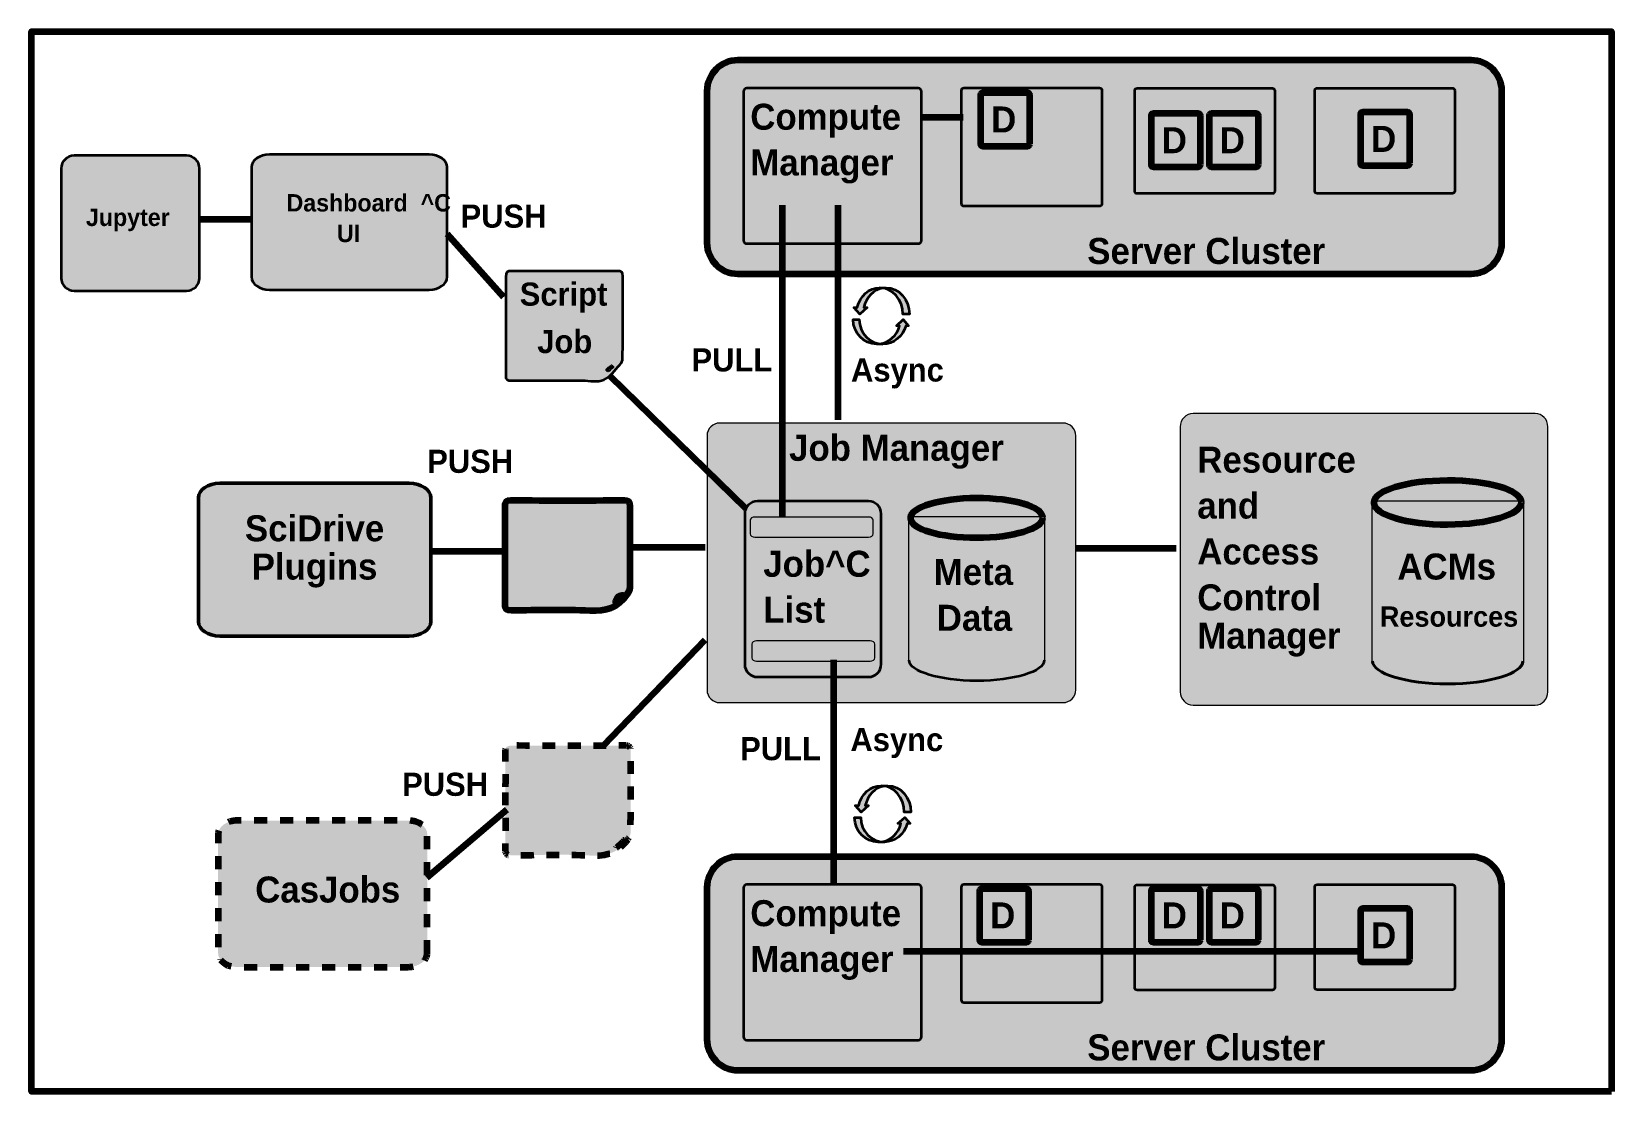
# Model space of a CAD drawing. Header units: inches. Extents: x -1.8 to 18.8, y -1.5 to 12.4.
import ezdxf

# ---------------------------------------------------------------- set-up
doc = ezdxf.new("R2010")
doc.units = ezdxf.units.IN
doc.header["$MEASUREMENT"] = 0
for name, pattern in [('AI-Linetype-1', [0.333333, 0.166667, -0.166667]), ('AI-Linetype-2', [0.333333, 0.166667, -0.166667]), ('AI-Linetype-3', [0.339544, 0.169772, -0.169772])]:
    doc.linetypes.add(name, pattern=pattern)
doc.layers.add('Layer 1\xa0Image', color=7, linetype='Continuous')

msp = doc.modelspace()

# ---------------------------------------------------------------- texts
at = {"layer": 'Layer 1\xa0Image', "color": 45, "true_color": 0x948a55, "char_height": 0.30222, "attachment_point": 7}
for s, insert in [('\\fMyriad Pro|b1|i0|c0|p34;\\W1;PUSH', (3.784, 9.828)), ('\\fMyriad Pro|b1|i0|c0|p34;\\W1;PULL', (6.801, 7.949)), ('\\fMyriad Pro|b1|i0|c0|p34;\\W1;Async', (8.885, 7.73)), ('\\fMyriad Pro|b1|i0|c0|p34;\\W1;PUSH', (3.348, 6.623)), ('\\fMyriad Pro|b1|i0|c0|p34;\\W1;PULL', (7.436, 2.867)), ('\\fMyriad Pro|b1|i0|c0|p34;\\W1;Async', (8.877, 2.899)), ('\\fMyriad Pro|b1|i0|c0|p34;\\W1;PUSH', (3.02, 2.401))]:
    msp.add_mtext(s, dxfattribs=dict(at, insert=insert))

# ---------------------------------------------------------------- blocks, each defined once
blk = doc.blocks.new('block 2')
at = {"layer": 'Layer 1\xa0Image', "true_color": 0x4f80bc}
h = blk.add_hatch(color=163, dxfattribs=at)
edge = h.paths.add_edge_path()
edge.add_spline(control_points=[(0.372, 9.174), (0.372, 9.082), (0.297, 9.007), (0.205, 9.007), (0.205, 9.007), (-1.266, 9.007), (-1.266, 9.007), (-1.358, 9.007), (-1.433, 9.082), (-1.433, 9.174), (-1.433, 9.174), (-1.433, 10.607), (-1.433, 10.607), (-1.433, 10.699), (-1.358, 10.774), (-1.266, 10.774), (-1.266, 10.774), (0.205, 10.774), (0.205, 10.774), (0.297, 10.774), (0.372, 10.699), (0.372, 10.607), (0.372, 10.607), (0.372, 9.174), (0.372, 9.174)], knot_values=[0, 0, 0, 0, 1, 1, 1, 2, 2, 2, 3, 3, 3, 4, 4, 4, 5, 5, 5, 6, 6, 6, 7, 7, 7, 8, 8, 8, 8], degree=3, periodic=1)
at = {"layer": 'Layer 1\xa0Image', "color": 157, "lineweight": 35, "true_color": 0x385d89}
blk.add_open_spline([(0.372, 9.174), (0.372, 9.082), (0.297, 9.007), (0.205, 9.007), (0.205, 9.007), (-1.266, 9.007), (-1.266, 9.007), (-1.358, 9.007), (-1.433, 9.082), (-1.433, 9.174), (-1.433, 9.174), (-1.433, 10.607), (-1.433, 10.607), (-1.433, 10.699), (-1.358, 10.774), (-1.266, 10.774), (-1.266, 10.774), (0.205, 10.774), (0.205, 10.774), (0.297, 10.774), (0.372, 10.699), (0.372, 10.607), (0.372, 10.607), (0.372, 9.174), (0.372, 9.174)], degree=3, knots=[0, 0, 0, 0, 1, 1, 1, 2, 2, 2, 3, 3, 3, 4, 4, 4, 5, 5, 5, 6, 6, 6, 7, 7, 7, 8, 8, 8, 8], dxfattribs=at)
at = {"layer": 'Layer 1\xa0Image', "color": 7, "true_color": 0xffffff, "insert": (-1.111, 9.786), "char_height": 0.22667, "attachment_point": 7}
blk.add_mtext('\\fMyriad Pro|b1|i0|c0|p34;\\W1;Jupyter', dxfattribs=at)
blk = doc.blocks.new('block 3')
at = {"layer": 'Layer 1\xa0Image', "true_color": 0x4f80bc}
h = blk.add_hatch(color=163, dxfattribs=at)
edge = h.paths.add_edge_path()
edge.add_spline(control_points=[(3.608, 9.189), (3.608, 9.097), (3.502, 9.022), (3.372, 9.022), (3.372, 9.022), (1.287, 9.022), (1.287, 9.022), (1.157, 9.022), (1.051, 9.097), (1.051, 9.189), (1.051, 9.189), (1.051, 10.622), (1.051, 10.622), (1.051, 10.714), (1.157, 10.788), (1.287, 10.788), (1.287, 10.788), (3.372, 10.788), (3.372, 10.788), (3.502, 10.788), (3.608, 10.714), (3.608, 10.622), (3.608, 10.622), (3.608, 9.189), (3.608, 9.189)], knot_values=[0, 0, 0, 0, 1, 1, 1, 2, 2, 2, 3, 3, 3, 4, 4, 4, 5, 5, 5, 6, 6, 6, 7, 7, 7, 8, 8, 8, 8], degree=3, periodic=1)
at = {"layer": 'Layer 1\xa0Image', "color": 157, "lineweight": 35, "true_color": 0x385d89}
blk.add_open_spline([(3.608, 9.189), (3.608, 9.097), (3.502, 9.022), (3.372, 9.022), (3.372, 9.022), (1.287, 9.022), (1.287, 9.022), (1.157, 9.022), (1.051, 9.097), (1.051, 9.189), (1.051, 9.189), (1.051, 10.622), (1.051, 10.622), (1.051, 10.714), (1.157, 10.788), (1.287, 10.788), (1.287, 10.788), (3.372, 10.788), (3.372, 10.788), (3.502, 10.788), (3.608, 10.714), (3.608, 10.622), (3.608, 10.622), (3.608, 9.189), (3.608, 9.189)], degree=3, knots=[0, 0, 0, 0, 1, 1, 1, 2, 2, 2, 3, 3, 3, 4, 4, 4, 5, 5, 5, 6, 6, 6, 7, 7, 7, 8, 8, 8, 8], dxfattribs=at)
at = {"layer": 'Layer 1\xa0Image', "color": 7, "true_color": 0xffffff, "char_height": 0.22667, "attachment_point": 7}
for s, insert in [('\\fMyriad Pro|b1|i0|c0|p34;\\W1;Dashboard  ^C', (1.51, 10.041)), ('\\fMyriad Pro|b1|i0|c0|p34;\\W1;UI', (2.168, 9.641))]:
    blk.add_mtext(s, dxfattribs=dict(at, insert=insert))
blk = doc.blocks.new('block 4')
at = {"layer": 'Layer 1\xa0Image', "true_color": 0xc5d8f0}
h = blk.add_hatch(color=254, dxfattribs=at)
edge = h.paths.add_edge_path()
edge.add_spline(control_points=[(5.143, 9.265), (5.374, 9.265), (5.605, 9.263), (5.837, 9.266), (5.888, 9.266), (5.904, 9.251), (5.904, 9.199), (5.902, 8.84), (5.903, 8.482), (5.901, 8.123), (5.901, 8.095), (5.885, 8.062), (5.865, 8.041), (5.799, 7.97), (5.739, 7.879), (5.656, 7.843), (5.575, 7.809), (5.469, 7.834), (5.374, 7.834), (5.065, 7.834), (4.755, 7.835), (4.445, 7.833), (4.391, 7.833), (4.373, 7.845), (4.374, 7.902), (4.376, 8.332), (4.376, 8.762), (4.374, 9.192), (4.373, 9.252), (4.393, 9.266), (4.449, 9.266), (4.68, 9.263), (4.912, 9.265), (5.143, 9.265)], knot_values=[0, 0, 0, 0, 1, 1, 1, 2, 2, 2, 3, 3, 3, 4, 4, 4, 5, 5, 5, 6, 6, 6, 7, 7, 7, 8, 8, 8, 9, 9, 9, 10, 10, 10, 11, 11, 11, 11], degree=3, periodic=1)
edge = h.paths.add_edge_path()
edge.add_spline(control_points=[(5.713, 7.951), (5.734, 7.971), (5.755, 7.992), (5.776, 8.012), (5.768, 8.018), (5.756, 8.03), (5.754, 8.029), (5.732, 8.012), (5.711, 7.994), (5.69, 7.976), (5.698, 7.967), (5.705, 7.959), (5.713, 7.951)], knot_values=[0, 0, 0, 0, 1, 1, 1, 2, 2, 2, 3, 3, 3, 4, 4, 4, 4], degree=3, periodic=1)
at = {"layer": 'Layer 1\xa0Image', "color": 12, "lineweight": 35, "true_color": 0xbf0202}
for points, knots in [([(5.143, 9.265), (5.374, 9.265), (5.605, 9.263), (5.837, 9.266), (5.888, 9.266), (5.904, 9.251), (5.904, 9.199), (5.902, 8.84), (5.903, 8.482), (5.901, 8.123), (5.901, 8.095), (5.885, 8.062), (5.865, 8.041), (5.799, 7.97), (5.739, 7.879), (5.656, 7.843), (5.575, 7.809), (5.469, 7.834), (5.374, 7.834), (5.065, 7.834), (4.755, 7.835), (4.445, 7.833), (4.391, 7.833), (4.373, 7.845), (4.374, 7.902), (4.376, 8.332), (4.376, 8.762), (4.374, 9.192), (4.373, 9.252), (4.393, 9.266), (4.449, 9.266), (4.68, 9.263), (4.912, 9.265), (5.143, 9.265)], [0, 0, 0, 0, 1, 1, 1, 2, 2, 2, 3, 3, 3, 4, 4, 4, 5, 5, 5, 6, 6, 6, 7, 7, 7, 8, 8, 8, 9, 9, 9, 10, 10, 10, 11, 11, 11, 11]), ([(5.713, 7.951), (5.734, 7.971), (5.755, 7.992), (5.776, 8.012), (5.768, 8.018), (5.756, 8.03), (5.754, 8.029), (5.732, 8.012), (5.711, 7.994), (5.69, 7.976), (5.698, 7.967), (5.705, 7.959), (5.713, 7.951)], [0, 0, 0, 0, 1, 1, 1, 2, 2, 2, 3, 3, 3, 4, 4, 4, 4])]:
    blk.add_open_spline(points, degree=3, knots=knots, dxfattribs=at)
at = {"layer": 'Layer 1\xa0Image', "color": 7, "true_color": 0xffffff, "char_height": 0.30222, "attachment_point": 7}
for s, insert in [('\\fMyriad Pro|b1|i0|c0|p34;\\W1;Script', (4.557, 8.722)), ('\\fMyriad Pro|b1|i0|c0|p34;\\W1;Job', (4.786, 8.189))]:
    blk.add_mtext(s, dxfattribs=dict(at, insert=insert))
blk = doc.blocks.new('block 7')
at = {"layer": 'Layer 1\xa0Image', "true_color": 0x943735}
h = blk.add_hatch(color=17, dxfattribs=at)
edge = h.paths.add_edge_path()
edge.add_spline(control_points=[(9.176, 5.829), (9.176, 5.805), (9.148, 5.786), (9.113, 5.786), (9.113, 5.786), (7.63, 5.786), (7.63, 5.786), (7.595, 5.786), (7.567, 5.805), (7.567, 5.829), (7.567, 5.829), (7.567, 6.007), (7.567, 6.007), (7.567, 6.031), (7.595, 6.05), (7.63, 6.05), (7.63, 6.05), (9.113, 6.05), (9.113, 6.05), (9.148, 6.05), (9.176, 6.031), (9.176, 6.007), (9.176, 6.007), (9.176, 5.829), (9.176, 5.829)], knot_values=[0, 0, 0, 0, 1, 1, 1, 2, 2, 2, 3, 3, 3, 4, 4, 4, 5, 5, 5, 6, 6, 6, 7, 7, 7, 8, 8, 8, 8], degree=3, periodic=1)
at = {"layer": 'Layer 1\xa0Image', "true_color": 0x01b050}
h = blk.add_hatch(color=114, dxfattribs=at)
edge = h.paths.add_edge_path()
edge.add_spline(control_points=[(9.197, 4.21), (9.197, 4.186), (9.169, 4.166), (9.133, 4.166), (9.133, 4.166), (7.651, 4.166), (7.651, 4.166), (7.616, 4.166), (7.588, 4.186), (7.588, 4.21), (7.588, 4.21), (7.588, 4.387), (7.588, 4.387), (7.588, 4.411), (7.616, 4.431), (7.651, 4.431), (7.651, 4.431), (9.133, 4.431), (9.133, 4.431), (9.169, 4.431), (9.197, 4.411), (9.197, 4.387), (9.197, 4.387), (9.197, 4.21), (9.197, 4.21)], knot_values=[0, 0, 0, 0, 1, 1, 1, 2, 2, 2, 3, 3, 3, 4, 4, 4, 5, 5, 5, 6, 6, 6, 7, 7, 7, 8, 8, 8, 8], degree=3, periodic=1)
at = {"layer": 'Layer 1\xa0Image', "lineweight": 0}
for points in [[(9.176, 5.829), (9.176, 5.805), (9.148, 5.786), (9.113, 5.786), (9.113, 5.786), (7.63, 5.786), (7.63, 5.786), (7.595, 5.786), (7.567, 5.805), (7.567, 5.829), (7.567, 5.829), (7.567, 6.007), (7.567, 6.007), (7.567, 6.031), (7.595, 6.05), (7.63, 6.05), (7.63, 6.05), (9.113, 6.05), (9.113, 6.05), (9.148, 6.05), (9.176, 6.031), (9.176, 6.007), (9.176, 6.007), (9.176, 5.829), (9.176, 5.829)], [(9.197, 4.21), (9.197, 4.186), (9.169, 4.166), (9.133, 4.166), (9.133, 4.166), (7.651, 4.166), (7.651, 4.166), (7.616, 4.166), (7.588, 4.186), (7.588, 4.21), (7.588, 4.21), (7.588, 4.387), (7.588, 4.387), (7.588, 4.411), (7.616, 4.431), (7.651, 4.431), (7.651, 4.431), (9.133, 4.431), (9.133, 4.431), (9.169, 4.431), (9.197, 4.411), (9.197, 4.387), (9.197, 4.387), (9.197, 4.21), (9.197, 4.21)]]:
    blk.add_open_spline(points, degree=3, knots=[0, 0, 0, 0, 1, 1, 1, 2, 2, 2, 3, 3, 3, 4, 4, 4, 5, 5, 5, 6, 6, 6, 7, 7, 7, 8, 8, 8, 8], dxfattribs=at)
at = {"layer": 'Layer 1\xa0Image', "color": 7, "true_color": 0xffffff, "char_height": 0.34, "attachment_point": 7}
for s, insert in [('\\fMyriad Pro|b1|i0|c0|p34;\\W1;Job^C', (7.739, 5.264)), ('\\fMyriad Pro|b1|i0|c0|p34;\\W1;List', (7.739, 4.664))]:
    blk.add_mtext(s, dxfattribs=dict(at, insert=insert))
blk = doc.blocks.new('block 6')
at = {"layer": 'Layer 1\xa0Image', "true_color": 0xdbe5f1}
h = blk.add_hatch(color=254, dxfattribs=at)
edge = h.paths.add_edge_path()
edge.add_spline(control_points=[(9.28, 4.126), (9.28, 4.034), (9.206, 3.959), (9.114, 3.959), (9.114, 3.959), (7.663, 3.959), (7.663, 3.959), (7.571, 3.959), (7.496, 4.034), (7.496, 4.126), (7.496, 4.126), (7.496, 6.091), (7.496, 6.091), (7.496, 6.183), (7.571, 6.257), (7.663, 6.257), (7.663, 6.257), (9.114, 6.257), (9.114, 6.257), (9.206, 6.257), (9.28, 6.183), (9.28, 6.091), (9.28, 6.091), (9.28, 4.126), (9.28, 4.126)], knot_values=[0, 0, 0, 0, 1, 1, 1, 2, 2, 2, 3, 3, 3, 4, 4, 4, 5, 5, 5, 6, 6, 6, 7, 7, 7, 8, 8, 8, 8], degree=3, periodic=1)
at = {"layer": 'Layer 1\xa0Image', "color": 254, "lineweight": 35, "true_color": 0xdcd8c2}
blk.add_open_spline([(9.28, 4.126), (9.28, 4.034), (9.206, 3.959), (9.114, 3.959), (9.114, 3.959), (7.663, 3.959), (7.663, 3.959), (7.571, 3.959), (7.496, 4.034), (7.496, 4.126), (7.496, 4.126), (7.496, 6.091), (7.496, 6.091), (7.496, 6.183), (7.571, 6.257), (7.663, 6.257), (7.663, 6.257), (9.114, 6.257), (9.114, 6.257), (9.206, 6.257), (9.28, 6.183), (9.28, 6.091), (9.28, 6.091), (9.28, 4.126), (9.28, 4.126)], degree=3, knots=[0, 0, 0, 0, 1, 1, 1, 2, 2, 2, 3, 3, 3, 4, 4, 4, 5, 5, 5, 6, 6, 6, 7, 7, 7, 8, 8, 8, 8], dxfattribs=at)
at = {"layer": 'Layer 1\xa0Image'}
blk.add_blockref('block 7', (0, 0), dxfattribs=at)
blk = doc.blocks.new('block 9')
at = {"layer": 'Layer 1\xa0Image', "true_color": 0xdbd6c0}
h = blk.add_hatch(color=254, dxfattribs=at)
h.dxf.hatch_style = 2
edge = h.paths.add_edge_path()
edge.add_spline(control_points=[(11.393, 6.041), (11.393, 5.899), (11.006, 5.782), (10.527, 5.781), (10.048, 5.78), (9.66, 5.894), (9.66, 6.036), (9.659, 6.178), (10.047, 6.295), (10.526, 6.296), (11.004, 6.298), (11.392, 6.184), (11.393, 6.041)], knot_values=[0, 0, 0, 0, 1, 1, 1, 2, 2, 2, 3, 3, 3, 4, 4, 4, 4], degree=3, periodic=1)
at = {"layer": 'Layer 1\xa0Image', "true_color": 0xc3bc96}
h = blk.add_hatch(color=253, dxfattribs=at)
h.dxf.hatch_style = 2
h.paths.add_polyline_path([(9.64, 4.157), (9.64, 6.056), (11.415, 6.056), (11.415, 4.157)])
h = blk.add_hatch(color=253, dxfattribs=at)
h.dxf.hatch_style = 2
edge = h.paths.add_edge_path()
edge.add_spline(control_points=[(11.41, 4.178), (11.41, 4.03), (11.015, 3.909), (10.528, 3.909), (10.041, 3.909), (9.646, 4.03), (9.646, 4.178)], knot_values=[0, 0, 0, 0, 0.013889, 0.013889, 0.013889, 0.027778, 0.027778, 0.027778, 0.027778], degree=3, periodic=0)
edge.add_line((9.646, 4.178), (11.41, 4.178))
at = {"layer": 'Layer 1\xa0Image', "lineweight": 0}
blk.add_lwpolyline([(9.64, 4.157), (9.64, 6.056), (11.415, 6.056), (11.415, 4.157)], dxfattribs=at)
at = {"layer": 'Layer 1\xa0Image', "color": 253, "lineweight": 140, "true_color": 0xc3bc96}
blk.add_open_spline([(11.393, 6.041), (11.393, 5.899), (11.006, 5.782), (10.527, 5.781), (10.048, 5.78), (9.66, 5.894), (9.66, 6.036), (9.659, 6.178), (10.047, 6.295), (10.526, 6.296), (11.004, 6.298), (11.392, 6.184), (11.393, 6.041)], degree=3, knots=[0, 0, 0, 0, 1, 1, 1, 2, 2, 2, 3, 3, 3, 4, 4, 4, 4], dxfattribs=at)
at = {"layer": 'Layer 1\xa0Image', "color": 253, "lineweight": 35, "true_color": 0xc3bc96}
blk.add_open_spline([(11.41, 4.178), (11.41, 4.03), (11.015, 3.909), (10.528, 3.909), (10.041, 3.909), (9.646, 4.03), (9.646, 4.178)], degree=3, knots=[0, 0, 0, 0, 1, 1, 1, 2, 2, 2, 2], dxfattribs=at)
blk = doc.blocks.new('block 8')
at = {"layer": 'Layer 1\xa0Image'}
blk.add_blockref('block 9', (0, 0), dxfattribs=at)
at = {"layer": 'Layer 1\xa0Image', "color": 7, "true_color": 0xffffff, "char_height": 0.34, "attachment_point": 7}
for s, insert in [('\\fMyriad Pro|b1|i0|c0|p34;\\W1;Meta', (9.966, 5.158)), ('\\fMyriad Pro|b1|i0|c0|p34;\\W1;Data', (10.006, 4.558))]:
    blk.add_mtext(s, dxfattribs=dict(at, insert=insert))
blk = doc.blocks.new('block 5')
at = {"layer": 'Layer 1\xa0Image', "true_color": 0x4f80bc}
h = blk.add_hatch(color=163, dxfattribs=at)
edge = h.paths.add_edge_path()
edge.add_spline(control_points=[(11.821, 3.79), (11.821, 3.698), (11.747, 3.624), (11.654, 3.624), (11.654, 3.624), (7.171, 3.624), (7.171, 3.624), (7.079, 3.624), (7.004, 3.698), (7.004, 3.79), (7.004, 3.79), (7.004, 7.112), (7.004, 7.112), (7.004, 7.204), (7.079, 7.279), (7.171, 7.279), (7.171, 7.279), (11.654, 7.279), (11.654, 7.279), (11.747, 7.279), (11.821, 7.204), (11.821, 7.112), (11.821, 7.112), (11.821, 3.79), (11.821, 3.79)], knot_values=[0, 0, 0, 0, 1, 1, 1, 2, 2, 2, 3, 3, 3, 4, 4, 4, 5, 5, 5, 6, 6, 6, 7, 7, 7, 8, 8, 8, 8], degree=3, periodic=1)
at = {"layer": 'Layer 1\xa0Image', "lineweight": 0}
blk.add_open_spline([(11.821, 3.79), (11.821, 3.698), (11.747, 3.624), (11.654, 3.624), (11.654, 3.624), (7.171, 3.624), (7.171, 3.624), (7.079, 3.624), (7.004, 3.698), (7.004, 3.79), (7.004, 3.79), (7.004, 7.112), (7.004, 7.112), (7.004, 7.204), (7.079, 7.279), (7.171, 7.279), (7.171, 7.279), (11.654, 7.279), (11.654, 7.279), (11.747, 7.279), (11.821, 7.204), (11.821, 7.112), (11.821, 7.112), (11.821, 3.79), (11.821, 3.79)], degree=3, knots=[0, 0, 0, 0, 1, 1, 1, 2, 2, 2, 3, 3, 3, 4, 4, 4, 5, 5, 5, 6, 6, 6, 7, 7, 7, 8, 8, 8, 8], dxfattribs=at)
at = {"layer": 'Layer 1\xa0Image'}
for name in ['block 6', 'block 8']:
    blk.add_blockref(name, (0, 0), dxfattribs=at)
at = {"layer": 'Layer 1\xa0Image', "color": 7, "true_color": 0xffffff, "insert": (8.076, 6.68), "char_height": 0.34, "attachment_point": 7}
blk.add_mtext('\\fMyriad Pro|b1|i0|c0|p34;\\W1;Job Manager', dxfattribs=at)
blk = doc.blocks.new('block 10')
at = {"layer": 'Layer 1\xa0Image', "true_color": 0x4f81bd}
h = blk.add_hatch(color=163, dxfattribs=at)
edge = h.paths.add_edge_path()
edge.add_spline(control_points=[(8.999, 8.7), (8.999, 8.7), (8.922, 8.787), (8.922, 8.787), (8.922, 8.787), (8.966, 8.787), (8.966, 8.787), (8.966, 8.787), (8.966, 8.787), (8.966, 8.787), (9.004, 8.958), (9.149, 9.069), (9.302, 9.043), (9.302, 9.043), (9.302, 9.043), (9.302, 9.043), (9.181, 9.023), (9.083, 8.922), (9.052, 8.787), (9.052, 8.787), (9.052, 8.787), (9.052, 8.787), (9.052, 8.787), (9.096, 8.787), (9.096, 8.787), (9.096, 8.787), (8.999, 8.7), (8.999, 8.7), (8.999, 8.7), (8.999, 8.7), (8.999, 8.7)], knot_values=[0, 0, 0, 0, 1, 1, 1, 2, 2, 2, 3, 3, 3, 4, 4, 4, 5, 5, 5, 6, 6, 6, 7, 7, 7, 8, 8, 8, 9, 9, 9, 10, 10, 10, 10], degree=3, periodic=1)
at = {"layer": 'Layer 1\xa0Image', "true_color": 0x406898}
h = blk.add_hatch(color=165, dxfattribs=at)
edge = h.paths.add_edge_path()
edge.add_spline(control_points=[(9.345, 9.047), (9.513, 9.047), (9.648, 8.892), (9.648, 8.7), (9.648, 8.7), (9.648, 8.7), (9.648, 8.7), (9.648, 8.7), (9.648, 8.7), (9.648, 8.7), (9.648, 8.7), (9.562, 8.7), (9.562, 8.7), (9.562, 8.7), (9.562, 8.7), (9.562, 8.7), (9.562, 8.892), (9.426, 9.047), (9.259, 9.047), (9.259, 9.047), (9.345, 9.047), (9.345, 9.047)], knot_values=[0, 0, 0, 0, 1, 1, 1, 2, 2, 2, 3, 3, 3, 4, 4, 4, 5, 5, 5, 6, 6, 6, 7, 7, 7, 7], degree=3, periodic=1)
h = blk.add_hatch(color=165, dxfattribs=at)
edge = h.paths.add_edge_path()
edge.add_spline(control_points=[(9.221, 8.311), (9.05, 8.311), (8.913, 8.454), (8.913, 8.631), (8.913, 8.631), (8.913, 8.631), (8.913, 8.631), (8.913, 8.631), (8.913, 8.631), (8.913, 8.631), (8.913, 8.631), (8.992, 8.631), (8.992, 8.631), (8.992, 8.631), (8.992, 8.631), (8.992, 8.631), (8.992, 8.454), (9.13, 8.311), (9.3, 8.311), (9.3, 8.311), (9.221, 8.311), (9.221, 8.311)], knot_values=[0, 0, 0, 0, 1, 1, 1, 2, 2, 2, 3, 3, 3, 4, 4, 4, 5, 5, 5, 6, 6, 6, 7, 7, 7, 7], degree=3, periodic=1)
at = {"layer": 'Layer 1\xa0Image', "true_color": 0x4f81bd}
h = blk.add_hatch(color=163, dxfattribs=at)
edge = h.paths.add_edge_path()
edge.add_spline(control_points=[(9.568, 8.631), (9.568, 8.631), (9.638, 8.551), (9.638, 8.551), (9.638, 8.551), (9.599, 8.551), (9.599, 8.551), (9.599, 8.551), (9.599, 8.551), (9.599, 8.551), (9.56, 8.395), (9.415, 8.293), (9.26, 8.314), (9.26, 8.314), (9.26, 8.314), (9.26, 8.314), (9.385, 8.331), (9.487, 8.425), (9.519, 8.551), (9.519, 8.551), (9.519, 8.551), (9.519, 8.551), (9.519, 8.551), (9.479, 8.551), (9.479, 8.551), (9.479, 8.551), (9.568, 8.631), (9.568, 8.631), (9.568, 8.631), (9.568, 8.631), (9.568, 8.631)], knot_values=[0, 0, 0, 0, 1, 1, 1, 2, 2, 2, 3, 3, 3, 4, 4, 4, 5, 5, 5, 6, 6, 6, 7, 7, 7, 8, 8, 8, 9, 9, 9, 10, 10, 10, 10], degree=3, periodic=1)
at = {"layer": 'Layer 1\xa0Image', "lineweight": 0}
for points, knots in [([(8.999, 8.7), (8.999, 8.7), (8.922, 8.787), (8.922, 8.787), (8.922, 8.787), (8.966, 8.787), (8.966, 8.787), (8.966, 8.787), (8.966, 8.787), (8.966, 8.787), (9.004, 8.958), (9.149, 9.069), (9.302, 9.043), (9.302, 9.043), (9.302, 9.043), (9.302, 9.043), (9.181, 9.023), (9.083, 8.922), (9.052, 8.787), (9.052, 8.787), (9.052, 8.787), (9.052, 8.787), (9.052, 8.787), (9.096, 8.787), (9.096, 8.787), (9.096, 8.787), (8.999, 8.7), (8.999, 8.7), (8.999, 8.7), (8.999, 8.7), (8.999, 8.7)], [0, 0, 0, 0, 1, 1, 1, 2, 2, 2, 3, 3, 3, 4, 4, 4, 5, 5, 5, 6, 6, 6, 7, 7, 7, 8, 8, 8, 9, 9, 9, 10, 10, 10, 10]), ([(9.345, 9.047), (9.513, 9.047), (9.648, 8.892), (9.648, 8.7), (9.648, 8.7), (9.648, 8.7), (9.648, 8.7), (9.648, 8.7), (9.648, 8.7), (9.648, 8.7), (9.648, 8.7), (9.562, 8.7), (9.562, 8.7), (9.562, 8.7), (9.562, 8.7), (9.562, 8.7), (9.562, 8.892), (9.426, 9.047), (9.259, 9.047), (9.259, 9.047), (9.345, 9.047), (9.345, 9.047)], [0, 0, 0, 0, 1, 1, 1, 2, 2, 2, 3, 3, 3, 4, 4, 4, 5, 5, 5, 6, 6, 6, 7, 7, 7, 7]), ([(9.221, 8.311), (9.05, 8.311), (8.913, 8.454), (8.913, 8.631), (8.913, 8.631), (8.913, 8.631), (8.913, 8.631), (8.913, 8.631), (8.913, 8.631), (8.913, 8.631), (8.913, 8.631), (8.992, 8.631), (8.992, 8.631), (8.992, 8.631), (8.992, 8.631), (8.992, 8.631), (8.992, 8.454), (9.13, 8.311), (9.3, 8.311), (9.3, 8.311), (9.221, 8.311), (9.221, 8.311)], [0, 0, 0, 0, 1, 1, 1, 2, 2, 2, 3, 3, 3, 4, 4, 4, 5, 5, 5, 6, 6, 6, 7, 7, 7, 7]), ([(9.568, 8.631), (9.568, 8.631), (9.638, 8.551), (9.638, 8.551), (9.638, 8.551), (9.599, 8.551), (9.599, 8.551), (9.599, 8.551), (9.599, 8.551), (9.599, 8.551), (9.56, 8.395), (9.415, 8.293), (9.26, 8.314), (9.26, 8.314), (9.26, 8.314), (9.26, 8.314), (9.385, 8.331), (9.487, 8.425), (9.519, 8.551), (9.519, 8.551), (9.519, 8.551), (9.519, 8.551), (9.519, 8.551), (9.479, 8.551), (9.479, 8.551), (9.479, 8.551), (9.568, 8.631), (9.568, 8.631), (9.568, 8.631), (9.568, 8.631), (9.568, 8.631)], [0, 0, 0, 0, 1, 1, 1, 2, 2, 2, 3, 3, 3, 4, 4, 4, 5, 5, 5, 6, 6, 6, 7, 7, 7, 8, 8, 8, 9, 9, 9, 10, 10, 10, 10])]:
    blk.add_open_spline(points, degree=3, knots=knots, dxfattribs=at)
at = {"layer": 'Layer 1\xa0Image', "color": 157, "lineweight": 35, "true_color": 0x385d8a}
for points in [[(9.302, 9.043), (9.181, 9.023), (9.083, 8.922), (9.052, 8.787), (9.052, 8.787), (9.052, 8.787), (9.052, 8.787), (9.052, 8.787), (9.096, 8.787), (9.096, 8.787), (9.096, 8.787), (8.999, 8.7), (8.999, 8.7), (8.999, 8.7), (8.922, 8.787), (8.922, 8.787), (8.922, 8.787), (8.966, 8.787), (8.966, 8.787), (8.966, 8.787), (8.966, 8.787), (8.966, 8.787), (9, 8.94), (9.121, 9.047), (9.259, 9.047), (9.259, 9.047), (9.259, 9.047), (9.259, 9.047), (9.259, 9.047), (9.345, 9.047), (9.345, 9.047), (9.345, 9.047), (9.345, 9.047), (9.345, 9.047), (9.513, 9.047), (9.648, 8.892), (9.648, 8.7), (9.648, 8.7), (9.648, 8.7), (9.648, 8.7), (9.648, 8.7), (9.648, 8.7), (9.648, 8.7), (9.648, 8.7), (9.562, 8.7), (9.562, 8.7), (9.562, 8.7), (9.562, 8.7), (9.562, 8.7), (9.562, 8.892), (9.426, 9.047), (9.259, 9.047)], [(9.26, 8.314), (9.385, 8.331), (9.487, 8.425), (9.519, 8.551), (9.519, 8.551), (9.519, 8.551), (9.519, 8.551), (9.519, 8.551), (9.479, 8.551), (9.479, 8.551), (9.479, 8.551), (9.568, 8.631), (9.568, 8.631), (9.568, 8.631), (9.638, 8.551), (9.638, 8.551), (9.638, 8.551), (9.599, 8.551), (9.599, 8.551), (9.599, 8.551), (9.599, 8.551), (9.599, 8.551), (9.563, 8.41), (9.441, 8.311), (9.3, 8.311), (9.3, 8.311), (9.3, 8.311), (9.3, 8.311), (9.3, 8.311), (9.221, 8.311), (9.221, 8.311), (9.221, 8.311), (9.221, 8.311), (9.221, 8.311), (9.05, 8.311), (8.913, 8.454), (8.913, 8.631), (8.913, 8.631), (8.913, 8.631), (8.913, 8.631), (8.913, 8.631), (8.913, 8.631), (8.913, 8.631), (8.913, 8.631), (8.992, 8.631), (8.992, 8.631), (8.992, 8.631), (8.992, 8.631), (8.992, 8.631), (8.992, 8.454), (9.13, 8.311), (9.3, 8.311)]]:
    blk.add_open_spline(points, degree=3, knots=[0, 0, 0, 0, 1, 1, 1, 2, 2, 2, 3, 3, 3, 4, 4, 4, 5, 5, 5, 6, 6, 6, 7, 7, 7, 8, 8, 8, 9, 9, 9, 10, 10, 10, 11, 11, 11, 12, 12, 12, 13, 13, 13, 14, 14, 14, 15, 15, 15, 16, 16, 16, 17, 17, 17, 17], dxfattribs=at)
blk = doc.blocks.new('block 12')
at = {"layer": 'Layer 1\xa0Image', "true_color": 0x4f80bc}
h = blk.add_hatch(color=163, dxfattribs=at)
h.dxf.hatch_style = 2
edge = h.paths.add_edge_path()
edge.add_spline(control_points=[(9.807, 9.666), (9.807, 9.642), (9.787, 9.624), (9.761, 9.624), (9.761, 9.624), (7.525, 9.624), (7.525, 9.624), (7.5, 9.624), (7.479, 9.642), (7.479, 9.666), (7.479, 9.666), (7.479, 11.614), (7.479, 11.614), (7.479, 11.637), (7.5, 11.656), (7.525, 11.656), (7.525, 11.656), (9.761, 11.656), (9.761, 11.656), (9.787, 11.656), (9.807, 11.637), (9.807, 11.614), (9.807, 11.614), (9.807, 9.666), (9.807, 9.666)], knot_values=[0, 0, 0, 0, 1, 1, 1, 2, 2, 2, 3, 3, 3, 4, 4, 4, 5, 5, 5, 6, 6, 6, 7, 7, 7, 8, 8, 8, 8], degree=3, periodic=1)
at = {"layer": 'Layer 1\xa0Image', "color": 157, "lineweight": 35, "true_color": 0x385d89}
blk.add_open_spline([(9.807, 9.666), (9.807, 9.642), (9.787, 9.624), (9.761, 9.624), (9.761, 9.624), (7.525, 9.624), (7.525, 9.624), (7.5, 9.624), (7.479, 9.642), (7.479, 9.666), (7.479, 9.666), (7.479, 11.614), (7.479, 11.614), (7.479, 11.637), (7.5, 11.656), (7.525, 11.656), (7.525, 11.656), (9.761, 11.656), (9.761, 11.656), (9.787, 11.656), (9.807, 11.637), (9.807, 11.614), (9.807, 11.614), (9.807, 9.666), (9.807, 9.666)], degree=3, knots=[0, 0, 0, 0, 1, 1, 1, 2, 2, 2, 3, 3, 3, 4, 4, 4, 5, 5, 5, 6, 6, 6, 7, 7, 7, 8, 8, 8, 8], dxfattribs=at)
at = {"layer": 'Layer 1\xa0Image', "color": 7, "true_color": 0xffffff, "char_height": 0.34, "attachment_point": 7}
for s, insert in [('\\fMyriad Pro|b1|i0|c0|p34;\\W1;Compute', (7.569, 11.01)), ('\\fMyriad Pro|b1|i0|c0|p34;\\W1;Manager', (7.569, 10.41))]:
    blk.add_mtext(s, dxfattribs=dict(at, insert=insert))
blk = doc.blocks.new('block 14')
at = {"layer": 'Layer 1\xa0Image', "color": 12, "lineweight": 106, "true_color": 0xbf0000}
blk.add_open_spline([(11.22, 10.93), (11.22, 10.913), (11.209, 10.899), (11.194, 10.899), (11.194, 10.899), (10.602, 10.899), (10.602, 10.899), (10.588, 10.899), (10.576, 10.913), (10.576, 10.93), (10.576, 10.93), (10.576, 11.565), (10.576, 11.565), (10.576, 11.582), (10.588, 11.596), (10.602, 11.596), (10.602, 11.596), (11.194, 11.596), (11.194, 11.596), (11.209, 11.596), (11.22, 11.582), (11.22, 11.565), (11.22, 11.565), (11.22, 10.93), (11.22, 10.93)], degree=3, knots=[0, 0, 0, 0, 1, 1, 1, 2, 2, 2, 3, 3, 3, 4, 4, 4, 5, 5, 5, 6, 6, 6, 7, 7, 7, 8, 8, 8, 8], dxfattribs=at)
at = {"layer": 'Layer 1\xa0Image', "color": 12, "true_color": 0xbf0000, "insert": (10.716, 11.077), "char_height": 0.34, "attachment_point": 7}
blk.add_mtext('\\fMyriad Pro|b1|i0|c0|p34;\\W1;D', dxfattribs=at)
blk = doc.blocks.new('block 13')
at = {"layer": 'Layer 1\xa0Image', "true_color": 0x4f80bc}
h = blk.add_hatch(color=163, dxfattribs=at)
h.dxf.hatch_style = 2
edge = h.paths.add_edge_path()
edge.add_spline(control_points=[(12.167, 10.148), (12.167, 10.13), (12.151, 10.116), (12.131, 10.116), (12.131, 10.116), (10.36, 10.116), (10.36, 10.116), (10.34, 10.116), (10.324, 10.13), (10.324, 10.148), (10.324, 10.148), (10.324, 11.624), (10.324, 11.624), (10.324, 11.642), (10.34, 11.656), (10.36, 11.656), (10.36, 11.656), (12.131, 11.656), (12.131, 11.656), (12.151, 11.656), (12.167, 11.642), (12.167, 11.624), (12.167, 11.624), (12.167, 10.148), (12.167, 10.148)], knot_values=[0, 0, 0, 0, 1, 1, 1, 2, 2, 2, 3, 3, 3, 4, 4, 4, 5, 5, 5, 6, 6, 6, 7, 7, 7, 8, 8, 8, 8], degree=3, periodic=1)
at = {"layer": 'Layer 1\xa0Image', "color": 157, "lineweight": 35, "true_color": 0x385d89}
blk.add_open_spline([(12.167, 10.148), (12.167, 10.13), (12.151, 10.116), (12.131, 10.116), (12.131, 10.116), (10.36, 10.116), (10.36, 10.116), (10.34, 10.116), (10.324, 10.13), (10.324, 10.148), (10.324, 10.148), (10.324, 11.624), (10.324, 11.624), (10.324, 11.642), (10.34, 11.656), (10.36, 11.656), (10.36, 11.656), (12.131, 11.656), (12.131, 11.656), (12.151, 11.656), (12.167, 11.642), (12.167, 11.624), (12.167, 11.624), (12.167, 10.148), (12.167, 10.148)], degree=3, knots=[0, 0, 0, 0, 1, 1, 1, 2, 2, 2, 3, 3, 3, 4, 4, 4, 5, 5, 5, 6, 6, 6, 7, 7, 7, 8, 8, 8, 8], dxfattribs=at)
at = {"layer": 'Layer 1\xa0Image'}
blk.add_blockref('block 14', (0, 0), dxfattribs=at)
blk = doc.blocks.new('block 16')
at = {"layer": 'Layer 1\xa0Image', "color": 7, "lineweight": 106, "true_color": 0xffffff}
blk.add_open_spline([(13.45, 10.659), (13.45, 10.642), (13.438, 10.628), (13.424, 10.628), (13.424, 10.628), (12.832, 10.628), (12.832, 10.628), (12.817, 10.628), (12.805, 10.642), (12.805, 10.659), (12.805, 10.659), (12.805, 11.294), (12.805, 11.294), (12.805, 11.311), (12.817, 11.325), (12.832, 11.325), (12.832, 11.325), (13.424, 11.325), (13.424, 11.325), (13.438, 11.325), (13.45, 11.311), (13.45, 11.294), (13.45, 11.294), (13.45, 10.659), (13.45, 10.659)], degree=3, knots=[0, 0, 0, 0, 1, 1, 1, 2, 2, 2, 3, 3, 3, 4, 4, 4, 5, 5, 5, 6, 6, 6, 7, 7, 7, 8, 8, 8, 8], dxfattribs=at)
at = {"layer": 'Layer 1\xa0Image', "color": 7, "true_color": 0xffffff, "insert": (12.945, 10.806), "char_height": 0.34, "attachment_point": 7}
blk.add_mtext('\\fMyriad Pro|b1|i0|c0|p34;\\W1;D', dxfattribs=at)
blk = doc.blocks.new('block 17')
at = {"layer": 'Layer 1\xa0Image', "color": 7, "lineweight": 106, "true_color": 0xffffff}
blk.add_open_spline([(14.208, 10.659), (14.208, 10.642), (14.196, 10.628), (14.182, 10.628), (14.182, 10.628), (13.59, 10.628), (13.59, 10.628), (13.575, 10.628), (13.563, 10.642), (13.563, 10.659), (13.563, 10.659), (13.563, 11.294), (13.563, 11.294), (13.563, 11.311), (13.575, 11.325), (13.59, 11.325), (13.59, 11.325), (14.182, 11.325), (14.182, 11.325), (14.196, 11.325), (14.208, 11.311), (14.208, 11.294), (14.208, 11.294), (14.208, 10.659), (14.208, 10.659)], degree=3, knots=[0, 0, 0, 0, 1, 1, 1, 2, 2, 2, 3, 3, 3, 4, 4, 4, 5, 5, 5, 6, 6, 6, 7, 7, 7, 8, 8, 8, 8], dxfattribs=at)
at = {"layer": 'Layer 1\xa0Image', "color": 7, "true_color": 0xffffff, "insert": (13.703, 10.806), "char_height": 0.34, "attachment_point": 7}
blk.add_mtext('\\fMyriad Pro|b1|i0|c0|p34;\\W1;D', dxfattribs=at)
blk = doc.blocks.new('block 15')
at = {"layer": 'Layer 1\xa0Image', "true_color": 0x4f80bc}
h = blk.add_hatch(color=163, dxfattribs=at)
h.dxf.hatch_style = 2
edge = h.paths.add_edge_path()
edge.add_spline(control_points=[(14.426, 10.31), (14.426, 10.294), (14.41, 10.282), (14.39, 10.282), (14.39, 10.282), (12.623, 10.282), (12.623, 10.282), (12.603, 10.282), (12.587, 10.294), (12.587, 10.31), (12.587, 10.31), (12.587, 11.622), (12.587, 11.622), (12.587, 11.637), (12.603, 11.65), (12.623, 11.65), (12.623, 11.65), (14.39, 11.65), (14.39, 11.65), (14.41, 11.65), (14.426, 11.637), (14.426, 11.622), (14.426, 11.622), (14.426, 10.31), (14.426, 10.31)], knot_values=[0, 0, 0, 0, 1, 1, 1, 2, 2, 2, 3, 3, 3, 4, 4, 4, 5, 5, 5, 6, 6, 6, 7, 7, 7, 8, 8, 8, 8], degree=3, periodic=1)
at = {"layer": 'Layer 1\xa0Image', "color": 157, "lineweight": 35, "true_color": 0x385d89}
blk.add_open_spline([(14.426, 10.31), (14.426, 10.294), (14.41, 10.282), (14.39, 10.282), (14.39, 10.282), (12.623, 10.282), (12.623, 10.282), (12.603, 10.282), (12.587, 10.294), (12.587, 10.31), (12.587, 10.31), (12.587, 11.622), (12.587, 11.622), (12.587, 11.637), (12.603, 11.65), (12.623, 11.65), (12.623, 11.65), (14.39, 11.65), (14.39, 11.65), (14.41, 11.65), (14.426, 11.637), (14.426, 11.622), (14.426, 11.622), (14.426, 10.31), (14.426, 10.31)], degree=3, knots=[0, 0, 0, 0, 1, 1, 1, 2, 2, 2, 3, 3, 3, 4, 4, 4, 5, 5, 5, 6, 6, 6, 7, 7, 7, 8, 8, 8, 8], dxfattribs=at)
at = {"layer": 'Layer 1\xa0Image'}
for name in ['block 16', 'block 17']:
    blk.add_blockref(name, (0, 0), dxfattribs=at)
blk = doc.blocks.new('block 19')
at = {"layer": 'Layer 1\xa0Image', "color": 7, "lineweight": 106, "true_color": 0xffffff}
blk.add_open_spline([(16.185, 10.676), (16.185, 10.659), (16.173, 10.645), (16.158, 10.645), (16.158, 10.645), (15.566, 10.645), (15.566, 10.645), (15.552, 10.645), (15.54, 10.659), (15.54, 10.676), (15.54, 10.676), (15.54, 11.311), (15.54, 11.311), (15.54, 11.328), (15.552, 11.342), (15.566, 11.342), (15.566, 11.342), (16.158, 11.342), (16.158, 11.342), (16.173, 11.342), (16.185, 11.328), (16.185, 11.311), (16.185, 11.311), (16.185, 10.676), (16.185, 10.676)], degree=3, knots=[0, 0, 0, 0, 1, 1, 1, 2, 2, 2, 3, 3, 3, 4, 4, 4, 5, 5, 5, 6, 6, 6, 7, 7, 7, 8, 8, 8, 8], dxfattribs=at)
at = {"layer": 'Layer 1\xa0Image', "color": 7, "true_color": 0xffffff, "insert": (15.68, 10.823), "char_height": 0.34, "attachment_point": 7}
blk.add_mtext('\\fMyriad Pro|b1|i0|c0|p34;\\W1;D', dxfattribs=at)
blk = doc.blocks.new('block 18')
at = {"layer": 'Layer 1\xa0Image', "true_color": 0x4f80bc}
h = blk.add_hatch(color=163, dxfattribs=at)
h.dxf.hatch_style = 2
edge = h.paths.add_edge_path()
edge.add_spline(control_points=[(16.778, 10.313), (16.778, 10.298), (16.761, 10.285), (16.742, 10.285), (16.742, 10.285), (14.975, 10.285), (14.975, 10.285), (14.955, 10.285), (14.939, 10.298), (14.939, 10.313), (14.939, 10.313), (14.939, 11.625), (14.939, 11.625), (14.939, 11.641), (14.955, 11.653), (14.975, 11.653), (14.975, 11.653), (16.742, 11.653), (16.742, 11.653), (16.761, 11.653), (16.778, 11.641), (16.778, 11.625), (16.778, 11.625), (16.778, 10.313), (16.778, 10.313)], knot_values=[0, 0, 0, 0, 1, 1, 1, 2, 2, 2, 3, 3, 3, 4, 4, 4, 5, 5, 5, 6, 6, 6, 7, 7, 7, 8, 8, 8, 8], degree=3, periodic=1)
at = {"layer": 'Layer 1\xa0Image', "color": 157, "lineweight": 35, "true_color": 0x385d89}
blk.add_open_spline([(16.778, 10.313), (16.778, 10.298), (16.761, 10.285), (16.742, 10.285), (16.742, 10.285), (14.975, 10.285), (14.975, 10.285), (14.955, 10.285), (14.939, 10.298), (14.939, 10.313), (14.939, 10.313), (14.939, 11.625), (14.939, 11.625), (14.939, 11.641), (14.955, 11.653), (14.975, 11.653), (14.975, 11.653), (16.742, 11.653), (16.742, 11.653), (16.761, 11.653), (16.778, 11.641), (16.778, 11.625), (16.778, 11.625), (16.778, 10.313), (16.778, 10.313)], degree=3, knots=[0, 0, 0, 0, 1, 1, 1, 2, 2, 2, 3, 3, 3, 4, 4, 4, 5, 5, 5, 6, 6, 6, 7, 7, 7, 8, 8, 8, 8], dxfattribs=at)
at = {"layer": 'Layer 1\xa0Image'}
blk.add_blockref('block 19', (0, 0), dxfattribs=at)
blk = doc.blocks.new('block 11')
at = {"layer": 'Layer 1\xa0Image', "true_color": 0xd8d8d8}
h = blk.add_hatch(color=254, dxfattribs=at)
h.dxf.hatch_style = 2
edge = h.paths.add_edge_path()
edge.add_spline(control_points=[(17.389, 9.633), (17.389, 9.411), (17.208, 9.23), (16.986, 9.23), (16.986, 9.23), (7.406, 9.23), (7.406, 9.23), (7.184, 9.23), (7.003, 9.411), (7.003, 9.633), (7.003, 9.633), (7.003, 11.618), (7.003, 11.618), (7.003, 11.84), (7.184, 12.021), (7.406, 12.021), (7.406, 12.021), (16.986, 12.021), (16.986, 12.021), (17.208, 12.021), (17.389, 11.84), (17.389, 11.618), (17.389, 11.618), (17.389, 9.633), (17.389, 9.633)], knot_values=[0, 0, 0, 0, 1, 1, 1, 2, 2, 2, 3, 3, 3, 4, 4, 4, 5, 5, 5, 6, 6, 6, 7, 7, 7, 8, 8, 8, 8], degree=3, periodic=1)
at = {"layer": 'Layer 1\xa0Image', "color": 12, "lineweight": 200, "true_color": 0xbf0202}
blk.add_lwpolyline([(9.806, 11.278), (10.352, 11.278)], dxfattribs=at)
at = {"layer": 'Layer 1\xa0Image', "color": 12, "lineweight": 140, "true_color": 0xc00202}
blk.add_open_spline([(17.389, 9.633), (17.389, 9.411), (17.208, 9.23), (16.986, 9.23), (16.986, 9.23), (7.406, 9.23), (7.406, 9.23), (7.184, 9.23), (7.003, 9.411), (7.003, 9.633), (7.003, 9.633), (7.003, 11.618), (7.003, 11.618), (7.003, 11.84), (7.184, 12.021), (7.406, 12.021), (7.406, 12.021), (16.986, 12.021), (16.986, 12.021), (17.208, 12.021), (17.389, 11.84), (17.389, 11.618), (17.389, 11.618), (17.389, 9.633), (17.389, 9.633)], degree=3, knots=[0, 0, 0, 0, 1, 1, 1, 2, 2, 2, 3, 3, 3, 4, 4, 4, 5, 5, 5, 6, 6, 6, 7, 7, 7, 8, 8, 8, 8], dxfattribs=at)
at = {"layer": 'Layer 1\xa0Image'}
for name in ['block 12', 'block 13', 'block 15', 'block 18']:
    blk.add_blockref(name, (0, 0), dxfattribs=at)
at = {"layer": 'Layer 1\xa0Image', "color": 7, "true_color": 0xffffff, "insert": (11.972, 9.353), "char_height": 0.34, "attachment_point": 7}
blk.add_mtext('\\fMyriad Pro|b1|i0|c0|p34;\\W1;Server Cluster', dxfattribs=at)
blk = doc.blocks.new('block 21')
at = {"layer": 'Layer 1\xa0Image', "true_color": 0x4f80bc}
h = blk.add_hatch(color=163, dxfattribs=at)
h.dxf.hatch_style = 2
edge = h.paths.add_edge_path()
edge.add_spline(control_points=[(9.807, -0.745), (9.807, -0.769), (9.787, -0.787), (9.761, -0.787), (9.761, -0.787), (7.525, -0.787), (7.525, -0.787), (7.5, -0.787), (7.479, -0.769), (7.479, -0.745), (7.479, -0.745), (7.479, 1.203), (7.479, 1.203), (7.479, 1.226), (7.5, 1.245), (7.525, 1.245), (7.525, 1.245), (9.761, 1.245), (9.761, 1.245), (9.787, 1.245), (9.807, 1.226), (9.807, 1.203), (9.807, 1.203), (9.807, -0.745), (9.807, -0.745)], knot_values=[0, 0, 0, 0, 1, 1, 1, 2, 2, 2, 3, 3, 3, 4, 4, 4, 5, 5, 5, 6, 6, 6, 7, 7, 7, 8, 8, 8, 8], degree=3, periodic=1)
at = {"layer": 'Layer 1\xa0Image', "color": 157, "lineweight": 35, "true_color": 0x385d89}
blk.add_open_spline([(9.807, -0.745), (9.807, -0.769), (9.787, -0.787), (9.761, -0.787), (9.761, -0.787), (7.525, -0.787), (7.525, -0.787), (7.5, -0.787), (7.479, -0.769), (7.479, -0.745), (7.479, -0.745), (7.479, 1.203), (7.479, 1.203), (7.479, 1.226), (7.5, 1.245), (7.525, 1.245), (7.525, 1.245), (9.761, 1.245), (9.761, 1.245), (9.787, 1.245), (9.807, 1.226), (9.807, 1.203), (9.807, 1.203), (9.807, -0.745), (9.807, -0.745)], degree=3, knots=[0, 0, 0, 0, 1, 1, 1, 2, 2, 2, 3, 3, 3, 4, 4, 4, 5, 5, 5, 6, 6, 6, 7, 7, 7, 8, 8, 8, 8], dxfattribs=at)
at = {"layer": 'Layer 1\xa0Image', "color": 7, "true_color": 0xffffff, "char_height": 0.34, "attachment_point": 7}
for s, insert in [('\\fMyriad Pro|b1|i0|c0|p34;\\W1;Compute', (7.569, 0.599)), ('\\fMyriad Pro|b1|i0|c0|p34;\\W1;Manager', (7.569, -0.001))]:
    blk.add_mtext(s, dxfattribs=dict(at, insert=insert))
blk = doc.blocks.new('block 23')
at = {"layer": 'Layer 1\xa0Image', "color": 7, "lineweight": 106, "true_color": 0xffffff}
blk.add_open_spline([(11.208, 0.525), (11.208, 0.508), (11.196, 0.494), (11.182, 0.494), (11.182, 0.494), (10.59, 0.494), (10.59, 0.494), (10.575, 0.494), (10.563, 0.508), (10.563, 0.525), (10.563, 0.525), (10.563, 1.161), (10.563, 1.161), (10.563, 1.178), (10.575, 1.192), (10.59, 1.192), (10.59, 1.192), (11.182, 1.192), (11.182, 1.192), (11.196, 1.192), (11.208, 1.178), (11.208, 1.161), (11.208, 1.161), (11.208, 0.525), (11.208, 0.525)], degree=3, knots=[0, 0, 0, 0, 1, 1, 1, 2, 2, 2, 3, 3, 3, 4, 4, 4, 5, 5, 5, 6, 6, 6, 7, 7, 7, 8, 8, 8, 8], dxfattribs=at)
at = {"layer": 'Layer 1\xa0Image', "color": 7, "true_color": 0xffffff, "insert": (10.703, 0.673), "char_height": 0.34, "attachment_point": 7}
blk.add_mtext('\\fMyriad Pro|b1|i0|c0|p34;\\W1;D', dxfattribs=at)
blk = doc.blocks.new('block 22')
at = {"layer": 'Layer 1\xa0Image', "true_color": 0x4f80bc}
h = blk.add_hatch(color=163, dxfattribs=at)
h.dxf.hatch_style = 2
edge = h.paths.add_edge_path()
edge.add_spline(control_points=[(12.167, -0.263), (12.167, -0.281), (12.151, -0.295), (12.131, -0.295), (12.131, -0.295), (10.36, -0.295), (10.36, -0.295), (10.34, -0.295), (10.324, -0.281), (10.324, -0.263), (10.324, -0.263), (10.324, 1.213), (10.324, 1.213), (10.324, 1.231), (10.34, 1.245), (10.36, 1.245), (10.36, 1.245), (12.131, 1.245), (12.131, 1.245), (12.151, 1.245), (12.167, 1.231), (12.167, 1.213), (12.167, 1.213), (12.167, -0.263), (12.167, -0.263)], knot_values=[0, 0, 0, 0, 1, 1, 1, 2, 2, 2, 3, 3, 3, 4, 4, 4, 5, 5, 5, 6, 6, 6, 7, 7, 7, 8, 8, 8, 8], degree=3, periodic=1)
at = {"layer": 'Layer 1\xa0Image', "color": 157, "lineweight": 35, "true_color": 0x385d89}
blk.add_open_spline([(12.167, -0.263), (12.167, -0.281), (12.151, -0.295), (12.131, -0.295), (12.131, -0.295), (10.36, -0.295), (10.36, -0.295), (10.34, -0.295), (10.324, -0.281), (10.324, -0.263), (10.324, -0.263), (10.324, 1.213), (10.324, 1.213), (10.324, 1.231), (10.34, 1.245), (10.36, 1.245), (10.36, 1.245), (12.131, 1.245), (12.131, 1.245), (12.151, 1.245), (12.167, 1.231), (12.167, 1.213), (12.167, 1.213), (12.167, -0.263), (12.167, -0.263)], degree=3, knots=[0, 0, 0, 0, 1, 1, 1, 2, 2, 2, 3, 3, 3, 4, 4, 4, 5, 5, 5, 6, 6, 6, 7, 7, 7, 8, 8, 8, 8], dxfattribs=at)
at = {"layer": 'Layer 1\xa0Image'}
blk.add_blockref('block 23', (0, 0), dxfattribs=at)
blk = doc.blocks.new('block 25')
at = {"layer": 'Layer 1\xa0Image', "color": 7, "lineweight": 106, "true_color": 0xffffff}
blk.add_open_spline([(13.45, 0.525), (13.45, 0.508), (13.438, 0.494), (13.424, 0.494), (13.424, 0.494), (12.832, 0.494), (12.832, 0.494), (12.817, 0.494), (12.805, 0.508), (12.805, 0.525), (12.805, 0.525), (12.805, 1.161), (12.805, 1.161), (12.805, 1.178), (12.817, 1.192), (12.832, 1.192), (12.832, 1.192), (13.424, 1.192), (13.424, 1.192), (13.438, 1.192), (13.45, 1.178), (13.45, 1.161), (13.45, 1.161), (13.45, 0.525), (13.45, 0.525)], degree=3, knots=[0, 0, 0, 0, 1, 1, 1, 2, 2, 2, 3, 3, 3, 4, 4, 4, 5, 5, 5, 6, 6, 6, 7, 7, 7, 8, 8, 8, 8], dxfattribs=at)
at = {"layer": 'Layer 1\xa0Image', "color": 7, "true_color": 0xffffff, "insert": (12.945, 0.673), "char_height": 0.34, "attachment_point": 7}
blk.add_mtext('\\fMyriad Pro|b1|i0|c0|p34;\\W1;D', dxfattribs=at)
blk = doc.blocks.new('block 26')
at = {"layer": 'Layer 1\xa0Image', "color": 7, "lineweight": 106, "true_color": 0xffffff}
blk.add_open_spline([(14.208, 0.525), (14.208, 0.508), (14.196, 0.494), (14.182, 0.494), (14.182, 0.494), (13.59, 0.494), (13.59, 0.494), (13.575, 0.494), (13.563, 0.508), (13.563, 0.525), (13.563, 0.525), (13.563, 1.161), (13.563, 1.161), (13.563, 1.178), (13.575, 1.192), (13.59, 1.192), (13.59, 1.192), (14.182, 1.192), (14.182, 1.192), (14.196, 1.192), (14.208, 1.178), (14.208, 1.161), (14.208, 1.161), (14.208, 0.525), (14.208, 0.525)], degree=3, knots=[0, 0, 0, 0, 1, 1, 1, 2, 2, 2, 3, 3, 3, 4, 4, 4, 5, 5, 5, 6, 6, 6, 7, 7, 7, 8, 8, 8, 8], dxfattribs=at)
at = {"layer": 'Layer 1\xa0Image', "color": 7, "true_color": 0xffffff, "insert": (13.703, 0.673), "char_height": 0.34, "attachment_point": 7}
blk.add_mtext('\\fMyriad Pro|b1|i0|c0|p34;\\W1;D', dxfattribs=at)
blk = doc.blocks.new('block 24')
at = {"layer": 'Layer 1\xa0Image', "true_color": 0x4f80bc}
h = blk.add_hatch(color=163, dxfattribs=at)
h.dxf.hatch_style = 2
edge = h.paths.add_edge_path()
edge.add_spline(control_points=[(14.426, -0.101), (14.426, -0.117), (14.41, -0.13), (14.39, -0.13), (14.39, -0.13), (12.623, -0.13), (12.623, -0.13), (12.603, -0.13), (12.587, -0.117), (12.587, -0.101), (12.587, -0.101), (12.587, 1.211), (12.587, 1.211), (12.587, 1.226), (12.603, 1.239), (12.623, 1.239), (12.623, 1.239), (14.39, 1.239), (14.39, 1.239), (14.41, 1.239), (14.426, 1.226), (14.426, 1.211), (14.426, 1.211), (14.426, -0.101), (14.426, -0.101)], knot_values=[0, 0, 0, 0, 1, 1, 1, 2, 2, 2, 3, 3, 3, 4, 4, 4, 5, 5, 5, 6, 6, 6, 7, 7, 7, 8, 8, 8, 8], degree=3, periodic=1)
at = {"layer": 'Layer 1\xa0Image', "color": 157, "lineweight": 35, "true_color": 0x385d89}
blk.add_open_spline([(14.426, -0.101), (14.426, -0.117), (14.41, -0.13), (14.39, -0.13), (14.39, -0.13), (12.623, -0.13), (12.623, -0.13), (12.603, -0.13), (12.587, -0.117), (12.587, -0.101), (12.587, -0.101), (12.587, 1.211), (12.587, 1.211), (12.587, 1.226), (12.603, 1.239), (12.623, 1.239), (12.623, 1.239), (14.39, 1.239), (14.39, 1.239), (14.41, 1.239), (14.426, 1.226), (14.426, 1.211), (14.426, 1.211), (14.426, -0.101), (14.426, -0.101)], degree=3, knots=[0, 0, 0, 0, 1, 1, 1, 2, 2, 2, 3, 3, 3, 4, 4, 4, 5, 5, 5, 6, 6, 6, 7, 7, 7, 8, 8, 8, 8], dxfattribs=at)
at = {"layer": 'Layer 1\xa0Image'}
for name in ['block 25', 'block 26']:
    blk.add_blockref(name, (0, 0), dxfattribs=at)
blk = doc.blocks.new('block 28')
at = {"layer": 'Layer 1\xa0Image', "color": 114, "lineweight": 106, "true_color": 0x00af50}
blk.add_open_spline([(16.185, 0.265), (16.185, 0.248), (16.173, 0.234), (16.158, 0.234), (16.158, 0.234), (15.566, 0.234), (15.566, 0.234), (15.552, 0.234), (15.54, 0.248), (15.54, 0.265), (15.54, 0.265), (15.54, 0.9), (15.54, 0.9), (15.54, 0.917), (15.552, 0.931), (15.566, 0.931), (15.566, 0.931), (16.158, 0.931), (16.158, 0.931), (16.173, 0.931), (16.185, 0.917), (16.185, 0.9), (16.185, 0.9), (16.185, 0.265), (16.185, 0.265)], degree=3, knots=[0, 0, 0, 0, 1, 1, 1, 2, 2, 2, 3, 3, 3, 4, 4, 4, 5, 5, 5, 6, 6, 6, 7, 7, 7, 8, 8, 8, 8], dxfattribs=at)
at = {"layer": 'Layer 1\xa0Image', "color": 7, "true_color": 0xffffff, "insert": (15.68, 0.412), "char_height": 0.34, "attachment_point": 7}
blk.add_mtext('\\fMyriad Pro|b1|i0|c0|p34;\\W1;D', dxfattribs=at)
blk = doc.blocks.new('block 27')
at = {"layer": 'Layer 1\xa0Image', "true_color": 0x4f80bc}
h = blk.add_hatch(color=163, dxfattribs=at)
h.dxf.hatch_style = 2
edge = h.paths.add_edge_path()
edge.add_spline(control_points=[(16.778, -0.098), (16.778, -0.113), (16.761, -0.126), (16.742, -0.126), (16.742, -0.126), (14.975, -0.126), (14.975, -0.126), (14.955, -0.126), (14.939, -0.113), (14.939, -0.098), (14.939, -0.098), (14.939, 1.214), (14.939, 1.214), (14.939, 1.23), (14.955, 1.242), (14.975, 1.242), (14.975, 1.242), (16.742, 1.242), (16.742, 1.242), (16.761, 1.242), (16.778, 1.23), (16.778, 1.214), (16.778, 1.214), (16.778, -0.098), (16.778, -0.098)], knot_values=[0, 0, 0, 0, 1, 1, 1, 2, 2, 2, 3, 3, 3, 4, 4, 4, 5, 5, 5, 6, 6, 6, 7, 7, 7, 8, 8, 8, 8], degree=3, periodic=1)
at = {"layer": 'Layer 1\xa0Image', "color": 157, "lineweight": 35, "true_color": 0x385d89}
blk.add_open_spline([(16.778, -0.098), (16.778, -0.113), (16.761, -0.126), (16.742, -0.126), (16.742, -0.126), (14.975, -0.126), (14.975, -0.126), (14.955, -0.126), (14.939, -0.113), (14.939, -0.098), (14.939, -0.098), (14.939, 1.214), (14.939, 1.214), (14.939, 1.23), (14.955, 1.242), (14.975, 1.242), (14.975, 1.242), (16.742, 1.242), (16.742, 1.242), (16.761, 1.242), (16.778, 1.23), (16.778, 1.214), (16.778, 1.214), (16.778, -0.098), (16.778, -0.098)], degree=3, knots=[0, 0, 0, 0, 1, 1, 1, 2, 2, 2, 3, 3, 3, 4, 4, 4, 5, 5, 5, 6, 6, 6, 7, 7, 7, 8, 8, 8, 8], dxfattribs=at)
at = {"layer": 'Layer 1\xa0Image'}
blk.add_blockref('block 28', (0, 0), dxfattribs=at)
blk = doc.blocks.new('block 20')
at = {"layer": 'Layer 1\xa0Image', "true_color": 0xd8d8d8}
h = blk.add_hatch(color=254, dxfattribs=at)
h.dxf.hatch_style = 2
edge = h.paths.add_edge_path()
edge.add_spline(control_points=[(17.389, -0.778), (17.389, -1), (17.208, -1.181), (16.986, -1.181), (16.986, -1.181), (7.406, -1.181), (7.406, -1.181), (7.184, -1.181), (7.003, -1), (7.003, -0.778), (7.003, -0.778), (7.003, 1.207), (7.003, 1.207), (7.003, 1.429), (7.184, 1.61), (7.406, 1.61), (7.406, 1.61), (16.986, 1.61), (16.986, 1.61), (17.208, 1.61), (17.389, 1.429), (17.389, 1.207), (17.389, 1.207), (17.389, -0.778), (17.389, -0.778)], knot_values=[0, 0, 0, 0, 1, 1, 1, 2, 2, 2, 3, 3, 3, 4, 4, 4, 5, 5, 5, 6, 6, 6, 7, 7, 7, 8, 8, 8, 8], degree=3, periodic=1)
at = {"layer": 'Layer 1\xa0Image', "color": 114, "lineweight": 158, "true_color": 0x01af50}
blk.add_lwpolyline([(9.569, 0.376), (15.537, 0.376)], dxfattribs=at)
at = {"layer": 'Layer 1\xa0Image', "color": 114, "lineweight": 140, "true_color": 0x01b050}
blk.add_open_spline([(17.389, -0.778), (17.389, -1), (17.208, -1.181), (16.986, -1.181), (16.986, -1.181), (7.406, -1.181), (7.406, -1.181), (7.184, -1.181), (7.003, -1), (7.003, -0.778), (7.003, -0.778), (7.003, 1.207), (7.003, 1.207), (7.003, 1.429), (7.184, 1.61), (7.406, 1.61), (7.406, 1.61), (16.986, 1.61), (16.986, 1.61), (17.208, 1.61), (17.389, 1.429), (17.389, 1.207), (17.389, 1.207), (17.389, -0.778), (17.389, -0.778)], degree=3, knots=[0, 0, 0, 0, 1, 1, 1, 2, 2, 2, 3, 3, 3, 4, 4, 4, 5, 5, 5, 6, 6, 6, 7, 7, 7, 8, 8, 8, 8], dxfattribs=at)
at = {"layer": 'Layer 1\xa0Image'}
for name in ['block 21', 'block 22', 'block 24', 'block 27']:
    blk.add_blockref(name, (0, 0), dxfattribs=at)
at = {"layer": 'Layer 1\xa0Image', "color": 7, "true_color": 0xffffff, "insert": (11.972, -1.058), "char_height": 0.34, "attachment_point": 7}
blk.add_mtext('\\fMyriad Pro|b1|i0|c0|p34;\\W1;Server Cluster', dxfattribs=at)
blk = doc.blocks.new('block 29')
at = {"layer": 'Layer 1\xa0Image', "true_color": 0x4f81bd}
h = blk.add_hatch(color=163, dxfattribs=at)
edge = h.paths.add_edge_path()
edge.add_spline(control_points=[(9.019, 2.191), (9.019, 2.191), (8.941, 2.278), (8.941, 2.278), (8.941, 2.278), (8.985, 2.278), (8.985, 2.278), (8.985, 2.278), (8.985, 2.278), (8.985, 2.278), (9.023, 2.449), (9.168, 2.56), (9.321, 2.534), (9.321, 2.534), (9.321, 2.534), (9.321, 2.534), (9.201, 2.514), (9.102, 2.413), (9.072, 2.278), (9.072, 2.278), (9.072, 2.278), (9.072, 2.278), (9.072, 2.278), (9.115, 2.278), (9.115, 2.278), (9.115, 2.278), (9.019, 2.191), (9.019, 2.191), (9.019, 2.191), (9.019, 2.191), (9.019, 2.191)], knot_values=[0, 0, 0, 0, 1, 1, 1, 2, 2, 2, 3, 3, 3, 4, 4, 4, 5, 5, 5, 6, 6, 6, 7, 7, 7, 8, 8, 8, 9, 9, 9, 10, 10, 10, 10], degree=3, periodic=1)
at = {"layer": 'Layer 1\xa0Image', "true_color": 0x406898}
h = blk.add_hatch(color=165, dxfattribs=at)
edge = h.paths.add_edge_path()
edge.add_spline(control_points=[(9.365, 2.538), (9.532, 2.538), (9.668, 2.383), (9.668, 2.191), (9.668, 2.191), (9.668, 2.191), (9.668, 2.191), (9.668, 2.191), (9.668, 2.191), (9.668, 2.191), (9.668, 2.191), (9.581, 2.191), (9.581, 2.191), (9.581, 2.191), (9.581, 2.191), (9.581, 2.191), (9.581, 2.383), (9.445, 2.538), (9.278, 2.538), (9.278, 2.538), (9.365, 2.538), (9.365, 2.538)], knot_values=[0, 0, 0, 0, 1, 1, 1, 2, 2, 2, 3, 3, 3, 4, 4, 4, 5, 5, 5, 6, 6, 6, 7, 7, 7, 7], degree=3, periodic=1)
h = blk.add_hatch(color=165, dxfattribs=at)
edge = h.paths.add_edge_path()
edge.add_spline(control_points=[(9.24, 1.802), (9.07, 1.802), (8.932, 1.945), (8.932, 2.122), (8.932, 2.122), (8.932, 2.122), (8.932, 2.122), (8.932, 2.122), (8.932, 2.122), (8.932, 2.122), (8.932, 2.122), (9.012, 2.122), (9.012, 2.122), (9.012, 2.122), (9.012, 2.122), (9.012, 2.122), (9.012, 1.945), (9.15, 1.802), (9.32, 1.802), (9.32, 1.802), (9.24, 1.802), (9.24, 1.802)], knot_values=[0, 0, 0, 0, 1, 1, 1, 2, 2, 2, 3, 3, 3, 4, 4, 4, 5, 5, 5, 6, 6, 6, 7, 7, 7, 7], degree=3, periodic=1)
at = {"layer": 'Layer 1\xa0Image', "true_color": 0x4f81bd}
h = blk.add_hatch(color=163, dxfattribs=at)
edge = h.paths.add_edge_path()
edge.add_spline(control_points=[(9.588, 2.122), (9.588, 2.122), (9.658, 2.042), (9.658, 2.042), (9.658, 2.042), (9.618, 2.042), (9.618, 2.042), (9.618, 2.042), (9.618, 2.042), (9.618, 2.042), (9.579, 1.886), (9.434, 1.784), (9.28, 1.805), (9.28, 1.805), (9.28, 1.805), (9.28, 1.805), (9.404, 1.822), (9.507, 1.916), (9.538, 2.042), (9.538, 2.042), (9.538, 2.042), (9.538, 2.042), (9.538, 2.042), (9.498, 2.042), (9.498, 2.042), (9.498, 2.042), (9.588, 2.122), (9.588, 2.122), (9.588, 2.122), (9.588, 2.122), (9.588, 2.122)], knot_values=[0, 0, 0, 0, 1, 1, 1, 2, 2, 2, 3, 3, 3, 4, 4, 4, 5, 5, 5, 6, 6, 6, 7, 7, 7, 8, 8, 8, 9, 9, 9, 10, 10, 10, 10], degree=3, periodic=1)
at = {"layer": 'Layer 1\xa0Image', "lineweight": 0}
for points, knots in [([(9.019, 2.191), (9.019, 2.191), (8.941, 2.278), (8.941, 2.278), (8.941, 2.278), (8.985, 2.278), (8.985, 2.278), (8.985, 2.278), (8.985, 2.278), (8.985, 2.278), (9.023, 2.449), (9.168, 2.56), (9.321, 2.534), (9.321, 2.534), (9.321, 2.534), (9.321, 2.534), (9.201, 2.514), (9.102, 2.413), (9.072, 2.278), (9.072, 2.278), (9.072, 2.278), (9.072, 2.278), (9.072, 2.278), (9.115, 2.278), (9.115, 2.278), (9.115, 2.278), (9.019, 2.191), (9.019, 2.191), (9.019, 2.191), (9.019, 2.191), (9.019, 2.191)], [0, 0, 0, 0, 1, 1, 1, 2, 2, 2, 3, 3, 3, 4, 4, 4, 5, 5, 5, 6, 6, 6, 7, 7, 7, 8, 8, 8, 9, 9, 9, 10, 10, 10, 10]), ([(9.365, 2.538), (9.532, 2.538), (9.668, 2.383), (9.668, 2.191), (9.668, 2.191), (9.668, 2.191), (9.668, 2.191), (9.668, 2.191), (9.668, 2.191), (9.668, 2.191), (9.668, 2.191), (9.581, 2.191), (9.581, 2.191), (9.581, 2.191), (9.581, 2.191), (9.581, 2.191), (9.581, 2.383), (9.445, 2.538), (9.278, 2.538), (9.278, 2.538), (9.365, 2.538), (9.365, 2.538)], [0, 0, 0, 0, 1, 1, 1, 2, 2, 2, 3, 3, 3, 4, 4, 4, 5, 5, 5, 6, 6, 6, 7, 7, 7, 7]), ([(9.24, 1.802), (9.07, 1.802), (8.932, 1.945), (8.932, 2.122), (8.932, 2.122), (8.932, 2.122), (8.932, 2.122), (8.932, 2.122), (8.932, 2.122), (8.932, 2.122), (8.932, 2.122), (9.012, 2.122), (9.012, 2.122), (9.012, 2.122), (9.012, 2.122), (9.012, 2.122), (9.012, 1.945), (9.15, 1.802), (9.32, 1.802), (9.32, 1.802), (9.24, 1.802), (9.24, 1.802)], [0, 0, 0, 0, 1, 1, 1, 2, 2, 2, 3, 3, 3, 4, 4, 4, 5, 5, 5, 6, 6, 6, 7, 7, 7, 7]), ([(9.588, 2.122), (9.588, 2.122), (9.658, 2.042), (9.658, 2.042), (9.658, 2.042), (9.618, 2.042), (9.618, 2.042), (9.618, 2.042), (9.618, 2.042), (9.618, 2.042), (9.579, 1.886), (9.434, 1.784), (9.28, 1.805), (9.28, 1.805), (9.28, 1.805), (9.28, 1.805), (9.404, 1.822), (9.507, 1.916), (9.538, 2.042), (9.538, 2.042), (9.538, 2.042), (9.538, 2.042), (9.538, 2.042), (9.498, 2.042), (9.498, 2.042), (9.498, 2.042), (9.588, 2.122), (9.588, 2.122), (9.588, 2.122), (9.588, 2.122), (9.588, 2.122)], [0, 0, 0, 0, 1, 1, 1, 2, 2, 2, 3, 3, 3, 4, 4, 4, 5, 5, 5, 6, 6, 6, 7, 7, 7, 8, 8, 8, 9, 9, 9, 10, 10, 10, 10])]:
    blk.add_open_spline(points, degree=3, knots=knots, dxfattribs=at)
at = {"layer": 'Layer 1\xa0Image', "color": 157, "lineweight": 35, "true_color": 0x385d8a}
for points in [[(9.321, 2.534), (9.201, 2.514), (9.102, 2.413), (9.072, 2.278), (9.072, 2.278), (9.072, 2.278), (9.072, 2.278), (9.072, 2.278), (9.115, 2.278), (9.115, 2.278), (9.115, 2.278), (9.019, 2.191), (9.019, 2.191), (9.019, 2.191), (8.941, 2.278), (8.941, 2.278), (8.941, 2.278), (8.985, 2.278), (8.985, 2.278), (8.985, 2.278), (8.985, 2.278), (8.985, 2.278), (9.019, 2.431), (9.14, 2.538), (9.278, 2.538), (9.278, 2.538), (9.278, 2.538), (9.278, 2.538), (9.278, 2.538), (9.365, 2.538), (9.365, 2.538), (9.365, 2.538), (9.365, 2.538), (9.365, 2.538), (9.532, 2.538), (9.668, 2.383), (9.668, 2.191), (9.668, 2.191), (9.668, 2.191), (9.668, 2.191), (9.668, 2.191), (9.668, 2.191), (9.668, 2.191), (9.668, 2.191), (9.581, 2.191), (9.581, 2.191), (9.581, 2.191), (9.581, 2.191), (9.581, 2.191), (9.581, 2.383), (9.445, 2.538), (9.278, 2.538)], [(9.28, 1.805), (9.404, 1.822), (9.507, 1.916), (9.538, 2.042), (9.538, 2.042), (9.538, 2.042), (9.538, 2.042), (9.538, 2.042), (9.498, 2.042), (9.498, 2.042), (9.498, 2.042), (9.588, 2.122), (9.588, 2.122), (9.588, 2.122), (9.658, 2.042), (9.658, 2.042), (9.658, 2.042), (9.618, 2.042), (9.618, 2.042), (9.618, 2.042), (9.618, 2.042), (9.618, 2.042), (9.583, 1.901), (9.46, 1.802), (9.32, 1.802), (9.32, 1.802), (9.32, 1.802), (9.32, 1.802), (9.32, 1.802), (9.24, 1.802), (9.24, 1.802), (9.24, 1.802), (9.24, 1.802), (9.24, 1.802), (9.07, 1.802), (8.932, 1.945), (8.932, 2.122), (8.932, 2.122), (8.932, 2.122), (8.932, 2.122), (8.932, 2.122), (8.932, 2.122), (8.932, 2.122), (8.932, 2.122), (9.012, 2.122), (9.012, 2.122), (9.012, 2.122), (9.012, 2.122), (9.012, 2.122), (9.012, 1.945), (9.15, 1.802), (9.32, 1.802)]]:
    blk.add_open_spline(points, degree=3, knots=[0, 0, 0, 0, 1, 1, 1, 2, 2, 2, 3, 3, 3, 4, 4, 4, 5, 5, 5, 6, 6, 6, 7, 7, 7, 8, 8, 8, 9, 9, 9, 10, 10, 10, 11, 11, 11, 12, 12, 12, 13, 13, 13, 14, 14, 14, 15, 15, 15, 16, 16, 16, 17, 17, 17, 17], dxfattribs=at)
blk = doc.blocks.new('block 32')
at = {"layer": 'Layer 1\xa0Image', "true_color": 0xdbd6c0}
h = blk.add_hatch(color=254, dxfattribs=at)
h.dxf.hatch_style = 2
edge = h.paths.add_edge_path()
edge.add_spline(control_points=[(17.644, 6.243), (17.645, 6.085), (17.213, 5.955), (16.68, 5.953), (16.147, 5.952), (15.714, 6.079), (15.714, 6.237), (15.713, 6.396), (16.145, 6.526), (16.678, 6.527), (17.211, 6.529), (17.644, 6.402), (17.644, 6.243)], knot_values=[0, 0, 0, 0, 1, 1, 1, 2, 2, 2, 3, 3, 3, 4, 4, 4, 4], degree=3, periodic=1)
at = {"layer": 'Layer 1\xa0Image', "true_color": 0xc3bc96}
h = blk.add_hatch(color=253, dxfattribs=at)
h.dxf.hatch_style = 2
h.paths.add_polyline_path([(15.692, 4.144), (15.692, 6.26), (17.669, 6.26), (17.669, 4.144)])
h = blk.add_hatch(color=253, dxfattribs=at)
h.dxf.hatch_style = 2
edge = h.paths.add_edge_path()
edge.add_spline(control_points=[(17.663, 4.168), (17.663, 4.003), (17.223, 3.869), (16.68, 3.869), (16.138, 3.869), (15.698, 4.003), (15.698, 4.168)], knot_values=[0, 0, 0, 0, 0.013889, 0.013889, 0.013889, 0.027778, 0.027778, 0.027778, 0.027778], degree=3, periodic=0)
edge.add_line((15.698, 4.168), (17.663, 4.168))
at = {"layer": 'Layer 1\xa0Image', "lineweight": 0}
blk.add_lwpolyline([(15.692, 4.144), (15.692, 6.26), (17.669, 6.26), (17.669, 4.144)], dxfattribs=at)
at = {"layer": 'Layer 1\xa0Image', "color": 253, "lineweight": 158, "true_color": 0xc3bc96}
blk.add_open_spline([(17.644, 6.243), (17.645, 6.085), (17.213, 5.955), (16.68, 5.953), (16.147, 5.952), (15.714, 6.079), (15.714, 6.237), (15.713, 6.396), (16.145, 6.526), (16.678, 6.527), (17.211, 6.529), (17.644, 6.402), (17.644, 6.243)], degree=3, knots=[0, 0, 0, 0, 1, 1, 1, 2, 2, 2, 3, 3, 3, 4, 4, 4, 4], dxfattribs=at)
at = {"layer": 'Layer 1\xa0Image', "color": 253, "lineweight": 40, "true_color": 0xc3bc96}
blk.add_open_spline([(17.663, 4.168), (17.663, 4.003), (17.223, 3.869), (16.68, 3.869), (16.138, 3.869), (15.698, 4.003), (15.698, 4.168)], degree=3, knots=[0, 0, 0, 0, 1, 1, 1, 2, 2, 2, 2], dxfattribs=at)
blk = doc.blocks.new('block 31')
at = {"layer": 'Layer 1\xa0Image'}
blk.add_blockref('block 32', (0, 0), dxfattribs=at)
at = {"layer": 'Layer 1\xa0Image', "color": 7, "true_color": 0xffffff, "attachment_point": 7}
for s, insert, char_height in [('\\fMyriad Pro|b1|i0|c0|p34;\\W1;ACMs', (16.024, 5.228), 0.34), ('\\fMyriad Pro|b1|i0|c0|p34;\\W1;Resources', (15.794, 4.613), 0.26444)]:
    blk.add_mtext(s, dxfattribs=dict(at, insert=insert, char_height=char_height))
blk = doc.blocks.new('block 30')
at = {"layer": 'Layer 1\xa0Image', "true_color": 0x4f80bc}
h = blk.add_hatch(color=163, dxfattribs=at)
edge = h.paths.add_edge_path()
edge.add_spline(control_points=[(17.99, 3.766), (17.99, 3.67), (17.916, 3.592), (17.824, 3.592), (17.824, 3.592), (13.353, 3.592), (13.353, 3.592), (13.261, 3.592), (13.187, 3.67), (13.187, 3.766), (13.187, 3.766), (13.187, 7.23), (13.187, 7.23), (13.187, 7.326), (13.261, 7.404), (13.353, 7.404), (13.353, 7.404), (17.824, 7.404), (17.824, 7.404), (17.916, 7.404), (17.99, 7.326), (17.99, 7.23), (17.99, 7.23), (17.99, 3.766), (17.99, 3.766)], knot_values=[0, 0, 0, 0, 1, 1, 1, 2, 2, 2, 3, 3, 3, 4, 4, 4, 5, 5, 5, 6, 6, 6, 7, 7, 7, 8, 8, 8, 8], degree=3, periodic=1)
at = {"layer": 'Layer 1\xa0Image', "lineweight": 0}
blk.add_open_spline([(17.99, 3.766), (17.99, 3.67), (17.916, 3.592), (17.824, 3.592), (17.824, 3.592), (13.353, 3.592), (13.353, 3.592), (13.261, 3.592), (13.187, 3.67), (13.187, 3.766), (13.187, 3.766), (13.187, 7.23), (13.187, 7.23), (13.187, 7.326), (13.261, 7.404), (13.353, 7.404), (13.353, 7.404), (17.824, 7.404), (17.824, 7.404), (17.916, 7.404), (17.99, 7.326), (17.99, 7.23), (17.99, 7.23), (17.99, 3.766), (17.99, 3.766)], degree=3, knots=[0, 0, 0, 0, 1, 1, 1, 2, 2, 2, 3, 3, 3, 4, 4, 4, 5, 5, 5, 6, 6, 6, 7, 7, 7, 8, 8, 8, 8], dxfattribs=at)
at = {"layer": 'Layer 1\xa0Image'}
blk.add_blockref('block 31', (0, 0), dxfattribs=at)
at = {"layer": 'Layer 1\xa0Image', "color": 7, "true_color": 0xffffff, "char_height": 0.34, "attachment_point": 7}
for s, insert in [('\\fMyriad Pro|b1|i0|c0|p34;\\W1;Resource', (13.409, 6.625)), ('\\fMyriad Pro|b1|i0|c0|p34;\\W1;and', (13.409, 6.025)), ('\\fMyriad Pro|b1|i0|c0|p34;\\W1;Access', (13.409, 5.425)), ('\\fMyriad Pro|b1|i0|c0|p34;\\W1;Control', (13.409, 4.825)), ('\\fMyriad Pro|b1|i0|c0|p34;\\W1;Manager', (13.409, 4.225))]:
    blk.add_mtext(s, dxfattribs=dict(at, insert=insert))
blk = doc.blocks.new('block 33')
at = {"layer": 'Layer 1\xa0Image', "true_color": 0xc5d8f0}
h = blk.add_hatch(color=254, dxfattribs=at)
edge = h.paths.add_edge_path()
edge.add_spline(control_points=[(4.361, 5.653), (4.362, 5.829), (4.363, 6.005), (4.36, 6.18), (4.359, 6.241), (4.373, 6.266), (4.44, 6.265), (4.935, 6.263), (5.431, 6.263), (5.926, 6.265), (5.983, 6.265), (6.001, 6.248), (6.001, 6.19), (5.999, 5.836), (6.001, 5.482), (5.998, 5.128), (5.998, 5.098), (5.979, 5.064), (5.961, 5.038), (5.843, 4.867), (5.683, 4.817), (5.475, 4.828), (5.133, 4.847), (4.79, 4.836), (4.448, 4.832), (4.375, 4.831), (4.358, 4.854), (4.36, 4.922), (4.364, 5.114), (4.362, 5.306), (4.361, 5.498), (4.36, 5.523), (4.36, 5.629), (4.361, 5.653)], knot_values=[0, 0, 0, 0, 1, 1, 1, 2, 2, 2, 3, 3, 3, 4, 4, 4, 5, 5, 5, 6, 6, 6, 7, 7, 7, 8, 8, 8, 9, 9, 9, 10, 10, 10, 11, 11, 11, 11], degree=3, periodic=1)
h = blk.add_hatch(color=254, dxfattribs=at)
edge = h.paths.add_edge_path()
edge.add_spline(control_points=[(5.807, 4.925), (5.811, 4.994), (5.844, 5.024), (5.914, 5.025), (5.876, 4.989), (5.844, 4.959), (5.807, 4.925)], knot_values=[0, 0, 0, 0, 1, 1, 1, 2, 2, 2, 2], degree=3, periodic=1)
at = {"layer": 'Layer 1\xa0Image', "color": 253, "lineweight": 158, "true_color": 0xa5a5a5}
blk.add_open_spline([(4.361, 5.653), (4.362, 5.829), (4.363, 6.005), (4.36, 6.18), (4.359, 6.241), (4.373, 6.266), (4.44, 6.265), (4.935, 6.263), (5.431, 6.263), (5.926, 6.265), (5.983, 6.265), (6.001, 6.248), (6.001, 6.19), (5.999, 5.836), (6.001, 5.482), (5.998, 5.128), (5.998, 5.098), (5.979, 5.064), (5.961, 5.038), (5.843, 4.867), (5.683, 4.817), (5.475, 4.828), (5.133, 4.847), (4.79, 4.836), (4.448, 4.832), (4.375, 4.831), (4.358, 4.854), (4.36, 4.922), (4.364, 5.114), (4.362, 5.306), (4.361, 5.498), (4.36, 5.523), (4.36, 5.629), (4.361, 5.653)], degree=3, knots=[0, 0, 0, 0, 1, 1, 1, 2, 2, 2, 3, 3, 3, 4, 4, 4, 5, 5, 5, 6, 6, 6, 7, 7, 7, 8, 8, 8, 9, 9, 9, 10, 10, 10, 11, 11, 11, 11], dxfattribs=at)
at = {"layer": 'Layer 1\xa0Image', "color": 253, "lineweight": 106, "true_color": 0xa5a5a5}
blk.add_open_spline([(5.807, 4.925), (5.811, 4.994), (5.844, 5.024), (5.914, 5.025), (5.876, 4.989), (5.844, 4.959), (5.807, 4.925)], degree=3, knots=[0, 0, 0, 0, 1, 1, 1, 2, 2, 2, 2], dxfattribs=at)
blk = doc.blocks.new('block 34')
at = {"layer": 'Layer 1\xa0Image', "true_color": 0xc5d8f0}
h = blk.add_hatch(color=254, dxfattribs=at)
edge = h.paths.add_edge_path()
edge.add_spline(control_points=[(4.368, 2.45), (4.369, 2.625), (4.37, 2.801), (4.367, 2.977), (4.366, 3.038), (4.38, 3.062), (4.447, 3.062), (4.943, 3.059), (5.438, 3.06), (5.933, 3.062), (5.99, 3.062), (6.009, 3.045), (6.008, 2.987), (6.006, 2.633), (6.008, 2.279), (6.005, 1.925), (6.005, 1.894), (5.986, 1.861), (5.968, 1.835), (5.85, 1.664), (5.69, 1.614), (5.482, 1.625), (5.14, 1.644), (4.797, 1.632), (4.455, 1.628), (4.382, 1.628), (4.365, 1.65), (4.367, 1.719), (4.371, 1.911), (4.369, 2.103), (4.368, 2.295), (4.368, 2.319), (4.368, 2.425), (4.368, 2.45)], knot_values=[0, 0, 0, 0, 1, 1, 1, 2, 2, 2, 3, 3, 3, 4, 4, 4, 5, 5, 5, 6, 6, 6, 7, 7, 7, 8, 8, 8, 9, 9, 9, 10, 10, 10, 11, 11, 11, 11], degree=3, periodic=1)
h = blk.add_hatch(color=254, dxfattribs=at)
edge = h.paths.add_edge_path()
edge.add_spline(control_points=[(5.815, 1.722), (5.818, 1.791), (5.851, 1.821), (5.922, 1.822), (5.883, 1.786), (5.851, 1.756), (5.815, 1.722)], knot_values=[0, 0, 0, 0, 1, 1, 1, 2, 2, 2, 2], degree=3, periodic=1)
at = {"layer": 'Layer 1\xa0Image', "color": 114, "linetype": 'AI-Linetype-1', "lineweight": 158, "true_color": 0x02b050}
blk.add_open_spline([(4.368, 2.45), (4.369, 2.625), (4.37, 2.801), (4.367, 2.977), (4.366, 3.038), (4.38, 3.062), (4.447, 3.062), (4.943, 3.059), (5.438, 3.06), (5.933, 3.062), (5.99, 3.062), (6.009, 3.045), (6.008, 2.987), (6.006, 2.633), (6.008, 2.279), (6.005, 1.925), (6.005, 1.894), (5.986, 1.861), (5.968, 1.835), (5.85, 1.664), (5.69, 1.614), (5.482, 1.625), (5.14, 1.644), (4.797, 1.632), (4.455, 1.628), (4.382, 1.628), (4.365, 1.65), (4.367, 1.719), (4.371, 1.911), (4.369, 2.103), (4.368, 2.295), (4.368, 2.319), (4.368, 2.425), (4.368, 2.45)], degree=3, knots=[0, 0, 0, 0, 1, 1, 1, 2, 2, 2, 3, 3, 3, 4, 4, 4, 5, 5, 5, 6, 6, 6, 7, 7, 7, 8, 8, 8, 9, 9, 9, 10, 10, 10, 11, 11, 11, 11], dxfattribs=at)
at = {"layer": 'Layer 1\xa0Image', "color": 253, "linetype": 'AI-Linetype-2', "lineweight": 106, "true_color": 0xa5a5a5}
blk.add_open_spline([(5.815, 1.722), (5.818, 1.791), (5.851, 1.821), (5.922, 1.822), (5.883, 1.786), (5.851, 1.756), (5.815, 1.722)], degree=3, knots=[0, 0, 0, 0, 1, 1, 1, 2, 2, 2, 2], dxfattribs=at)
blk = doc.blocks.new('block 35')
at = {"layer": 'Layer 1\xa0Image', "true_color": 0x4f80bc}
h = blk.add_hatch(color=163, dxfattribs=at)
edge = h.paths.add_edge_path()
edge.add_spline(control_points=[(3.395, 4.682), (3.395, 4.578), (3.269, 4.494), (3.114, 4.494), (3.114, 4.494), (0.639, 4.494), (0.639, 4.494), (0.484, 4.494), (0.359, 4.578), (0.359, 4.682), (0.359, 4.682), (0.359, 6.303), (0.359, 6.303), (0.359, 6.407), (0.484, 6.491), (0.639, 6.491), (0.639, 6.491), (3.114, 6.491), (3.114, 6.491), (3.269, 6.491), (3.395, 6.407), (3.395, 6.303), (3.395, 6.303), (3.395, 4.682), (3.395, 4.682)], knot_values=[0, 0, 0, 0, 1, 1, 1, 2, 2, 2, 3, 3, 3, 4, 4, 4, 5, 5, 5, 6, 6, 6, 7, 7, 7, 8, 8, 8, 8], degree=3, periodic=1)
at = {"layer": 'Layer 1\xa0Image', "color": 157, "lineweight": 50, "true_color": 0x385d89}
blk.add_open_spline([(3.395, 4.682), (3.395, 4.578), (3.269, 4.494), (3.114, 4.494), (3.114, 4.494), (0.639, 4.494), (0.639, 4.494), (0.484, 4.494), (0.359, 4.578), (0.359, 4.682), (0.359, 4.682), (0.359, 6.303), (0.359, 6.303), (0.359, 6.407), (0.484, 6.491), (0.639, 6.491), (0.639, 6.491), (3.114, 6.491), (3.114, 6.491), (3.269, 6.491), (3.395, 6.407), (3.395, 6.303), (3.395, 6.303), (3.395, 4.682), (3.395, 4.682)], degree=3, knots=[0, 0, 0, 0, 1, 1, 1, 2, 2, 2, 3, 3, 3, 4, 4, 4, 5, 5, 5, 6, 6, 6, 7, 7, 7, 8, 8, 8, 8], dxfattribs=at)
at = {"layer": 'Layer 1\xa0Image', "color": 7, "true_color": 0xffffff, "char_height": 0.34, "attachment_point": 7}
for s, insert in [('\\fMyriad Pro|b1|i0|c0|p34;\\W1;SciDrive', (0.967, 5.728)), ('\\fMyriad Pro|b1|i0|c0|p34;\\W1;Plugins', (1.055, 5.128))]:
    blk.add_mtext(s, dxfattribs=dict(at, insert=insert))
blk = doc.blocks.new('block 36')
at = {"layer": 'Layer 1\xa0Image', "true_color": 0x4f80bc}
h = blk.add_hatch(color=163, dxfattribs=at)
edge = h.paths.add_edge_path()
edge.add_spline(control_points=[(3.349, 0.349), (3.349, 0.249), (3.236, 0.168), (3.097, 0.168), (3.097, 0.168), (0.869, 0.168), (0.869, 0.168), (0.729, 0.168), (0.616, 0.249), (0.616, 0.349), (0.616, 0.349), (0.616, 1.903), (0.616, 1.903), (0.616, 2.003), (0.729, 2.083), (0.869, 2.083), (0.869, 2.083), (3.097, 2.083), (3.097, 2.083), (3.236, 2.083), (3.349, 2.003), (3.349, 1.903), (3.349, 1.903), (3.349, 0.349), (3.349, 0.349)], knot_values=[0, 0, 0, 0, 1, 1, 1, 2, 2, 2, 3, 3, 3, 4, 4, 4, 5, 5, 5, 6, 6, 6, 7, 7, 7, 8, 8, 8, 8], degree=3, periodic=1)
at = {"layer": 'Layer 1\xa0Image', "color": 157, "linetype": 'AI-Linetype-3', "lineweight": 200, "true_color": 0x3e628e}
blk.add_open_spline([(3.349, 0.349), (3.349, 0.249), (3.236, 0.168), (3.097, 0.168), (3.097, 0.168), (0.869, 0.168), (0.869, 0.168), (0.729, 0.168), (0.616, 0.249), (0.616, 0.349), (0.616, 0.349), (0.616, 1.903), (0.616, 1.903), (0.616, 2.003), (0.729, 2.083), (0.869, 2.083), (0.869, 2.083), (3.097, 2.083), (3.097, 2.083), (3.236, 2.083), (3.349, 2.003), (3.349, 1.903), (3.349, 1.903), (3.349, 0.349), (3.349, 0.349)], degree=3, knots=[0, 0, 0, 0, 1, 1, 1, 2, 2, 2, 3, 3, 3, 4, 4, 4, 5, 5, 5, 6, 6, 6, 7, 7, 7, 8, 8, 8, 8], dxfattribs=at)
at = {"layer": 'Layer 1\xa0Image', "color": 7, "true_color": 0xffffff, "insert": (1.101, 1.006), "char_height": 0.34, "attachment_point": 7}
blk.add_mtext('\\fMyriad Pro|b1|i0|c0|p34;\\W1;CasJobs', dxfattribs=at)

# ---------------------------------------------------------------- linework, layer by layer
at = {"layer": 'Layer 1\xa0Image', "color": 157, "lineweight": 211, "true_color": 0x385d89}
msp.add_lwpolyline([(18.819, -1.458), (-1.821, -1.458), (-1.821, 12.396), (18.819, 12.396), (18.819, -1.458)], dxfattribs=at)
at = {"layer": 'Layer 1\xa0Image', "color": 12, "lineweight": 158, "true_color": 0xbf0202}
for points in [[(7.991, 6.042), (7.991, 10.126)], [(8.715, 7.319), (8.715, 10.126)], [(5.739, 7.892), (7.507, 6.167)]]:
    msp.add_lwpolyline(points, dxfattribs=at)
at = {"layer": 'Layer 1\xa0Image', "color": 163, "lineweight": 158, "true_color": 0x4d80bc}
for points in [[(0.372, 9.945), (1.041, 9.945)], [(3.609, 9.751), (4.344, 8.927)]]:
    msp.add_lwpolyline(points, dxfattribs=at)
at = {"layer": 'Layer 1\xa0Image', "color": 163, "lineweight": 158, "true_color": 0x4d81bd}
for points in [[(3.398, 5.602), (4.343, 5.602)], [(6.037, 5.657), (6.981, 5.657)]]:
    msp.add_lwpolyline(points, dxfattribs=at)
at = {"layer": 'Layer 1\xa0Image', "color": 163, "lineweight": 211, "true_color": 0x4f81bc}
msp.add_lwpolyline([(13.131, 5.64), (11.831, 5.64)], dxfattribs=at)
at = {"layer": 'Layer 1\xa0Image', "color": 114, "lineweight": 158, "true_color": 0x02b050}
msp.add_lwpolyline([(5.652, 3.062), (6.978, 4.444)], dxfattribs=at)
at = {"layer": 'Layer 1\xa0Image', "color": 114, "lineweight": 158, "true_color": 0x01b050}
msp.add_lwpolyline([(8.656, 4.183), (8.656, 1.235)], dxfattribs=at)
at = {"layer": 'Layer 1\xa0Image', "color": 163, "lineweight": 211, "true_color": 0x4d81bd}
msp.add_lwpolyline([(3.345, 1.336), (4.387, 2.229)], dxfattribs=at)

# ---------------------------------------------------------------- block references
at = {"layer": 'Layer 1\xa0Image'}
for name in ['block 11', 'block 2', 'block 3', 'block 4', 'block 10', 'block 5', 'block 30', 'block 35', 'block 33', 'block 34', 'block 29', 'block 36', 'block 20']:
    msp.add_blockref(name, (0, 0), dxfattribs=at)

msp.set_redraw_order([(e.dxf.handle, doc.entitydb.next_handle()) for e in msp.query("TEXT MTEXT ATTDEF DIMENSION ARC_DIMENSION")])  # texts and dimensions are drawn at this point

doc.saveas('drawing.dxf')
